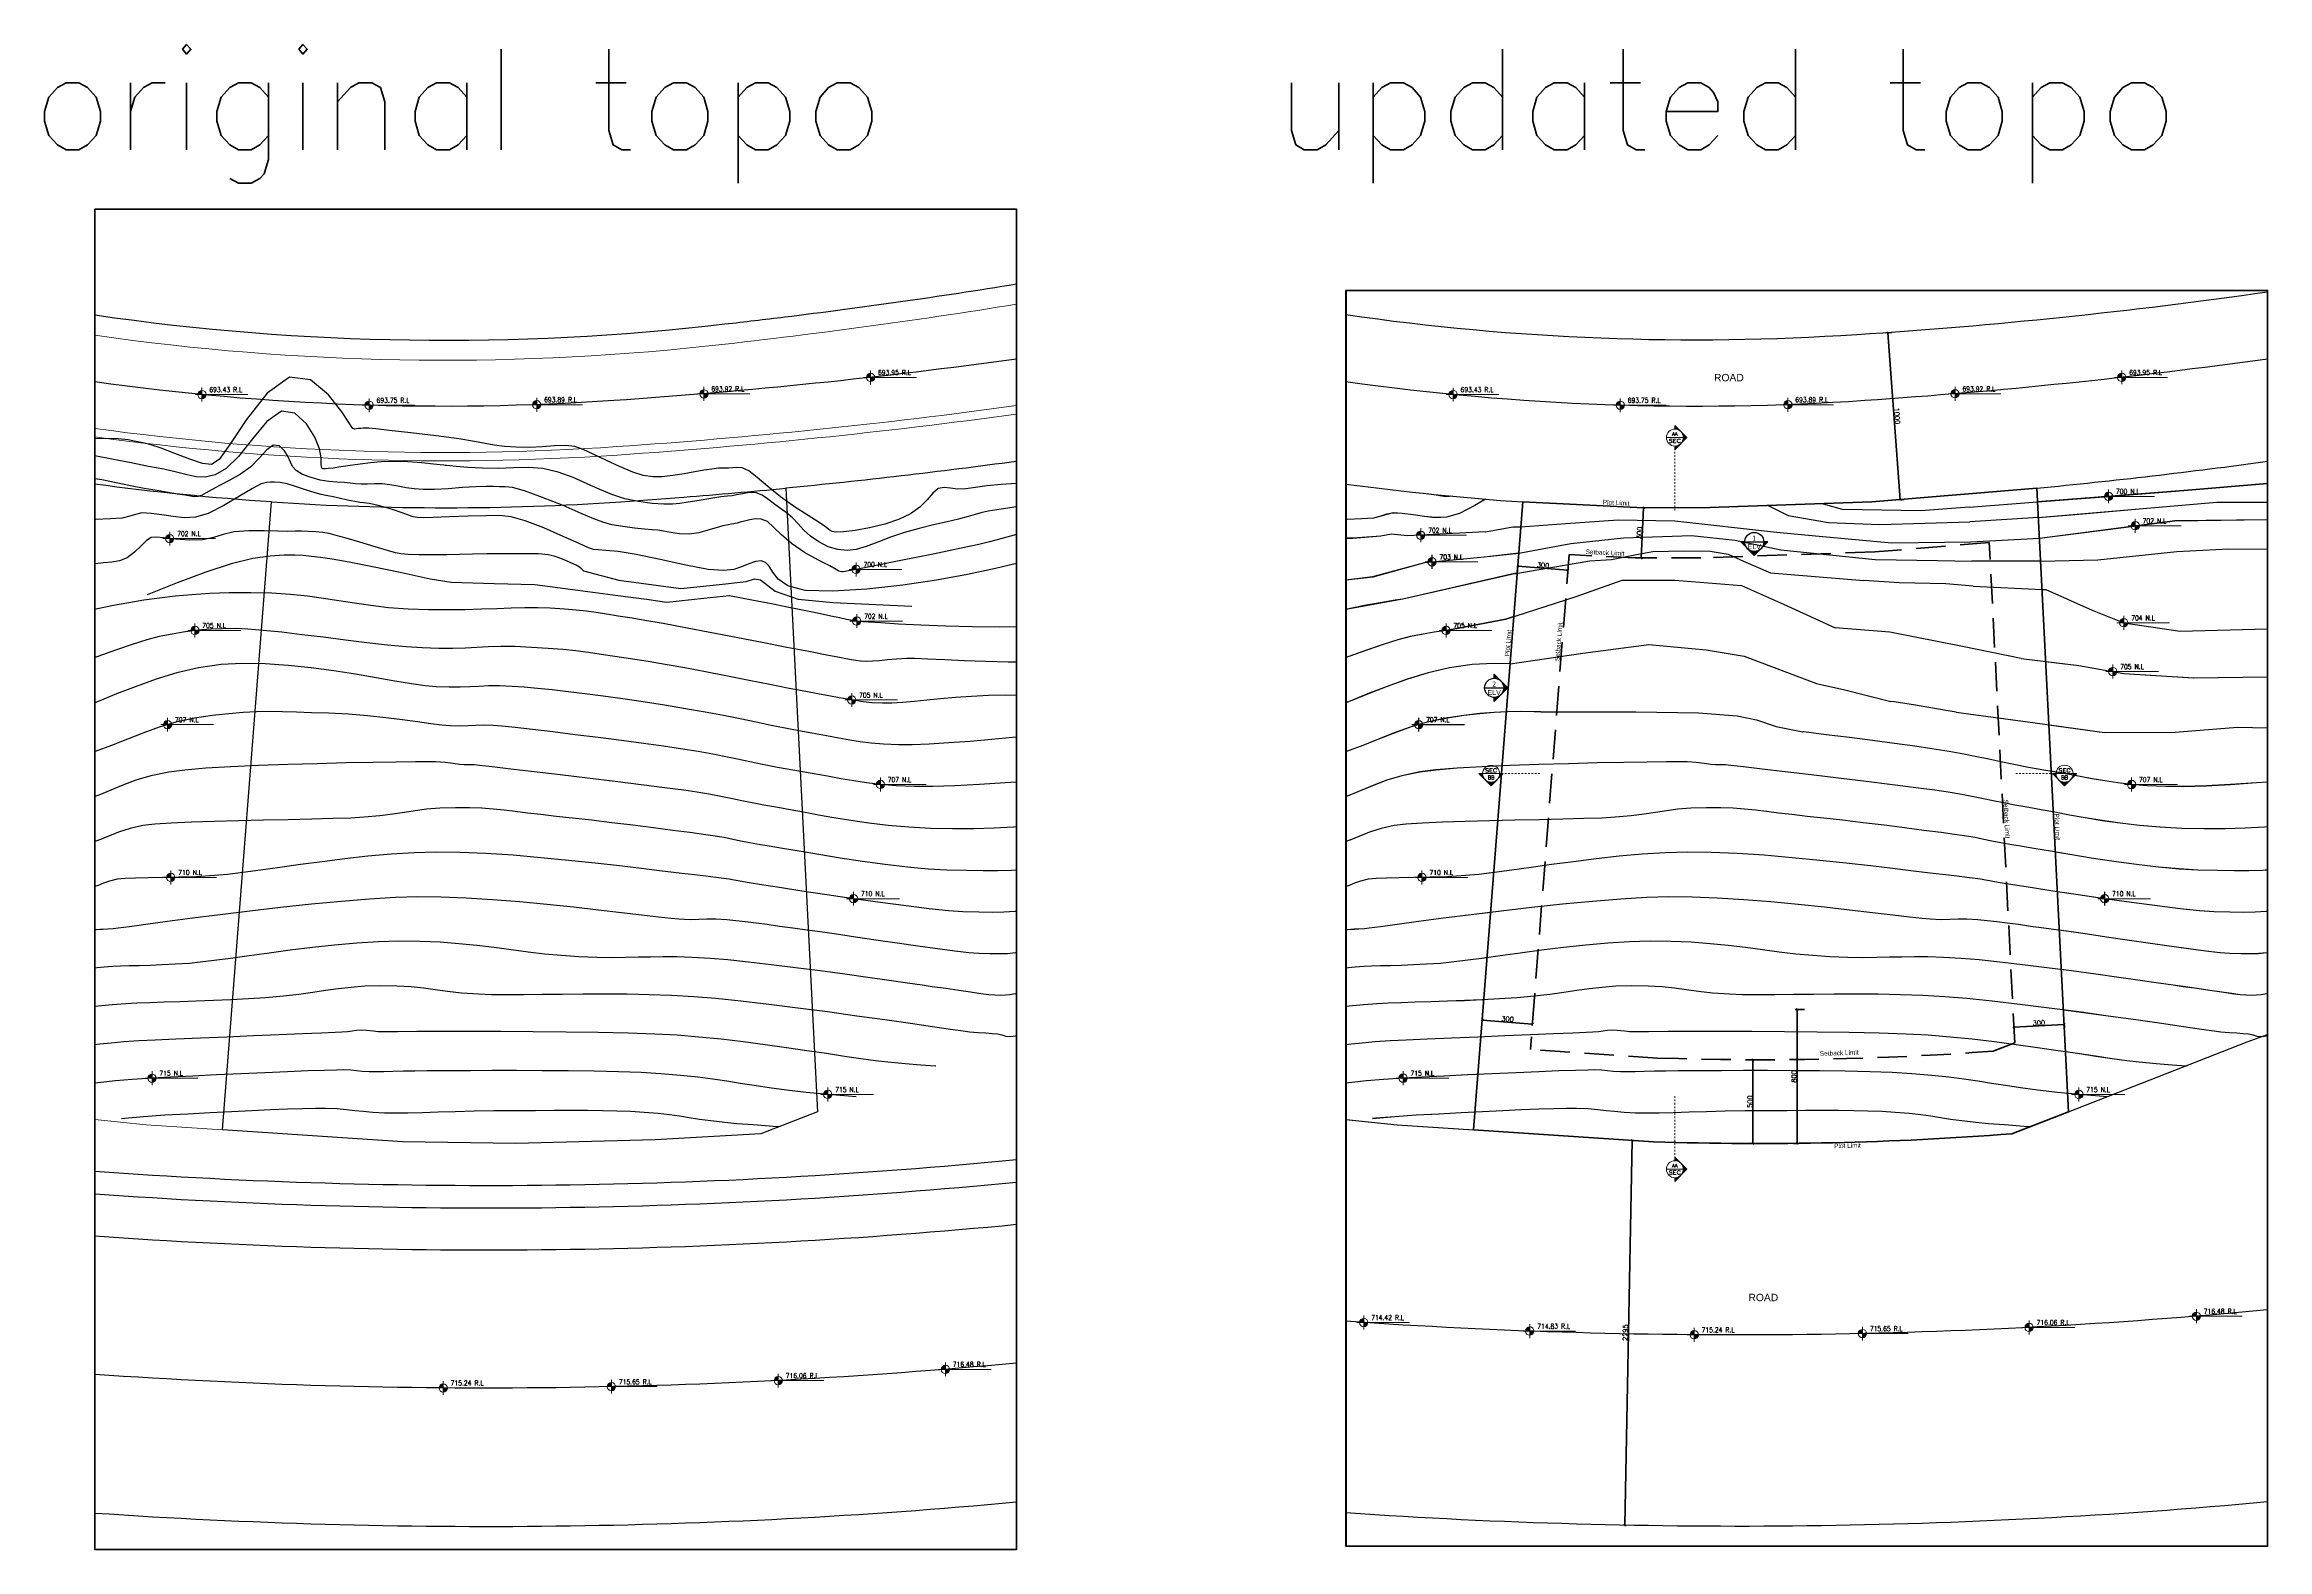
# Model space of a CAD drawing. Header units: metres. Extents: x -322116 to -321123, y -26723 to -26468.
# Drawn here: x -322116.1 to -321983.4, y -26589.1 to -26499.3 of the extents above; entities that cross this region are included whole.
import ezdxf
from ezdxf.enums import TextEntityAlignment as Align

# ---------------------------------------------------------------- set-up
doc = ezdxf.new("R2010")
doc.units = ezdxf.units.M
doc.header["$LTSCALE"] = 7
doc.header["$MEASUREMENT"] = 0
doc.header["$PDMODE"] = 34
doc.header["$PDSIZE"] = 0.5
for name, pattern in [('$0$CENTER', [2, 1.25, -0.25, 0.25, -0.25]), ('DASHED', [0.75, 0.5, -0.25]), ('Xref-Model Space$0$DASHED2', [9.525, 6.35, -3.175])]:
    doc.linetypes.add(name, pattern=pattern)
for name, color, linetype, lineweight in [('$0$A-ANNO-IDEN', 2, 'Continuous', 9), ('1363TRXX-AS003$0$A-FLOR-IDEN', 4, 'Continuous', 18), ('A-ANNO-TXT3', 6, 'Continuous', 30), ('A-AREA-PLots', 8, 'Xref-Model Space$0$DASHED2', 13), ('A-GRID-DIMS', 142, 'Continuous', 9), ('A-ROAD', 253, 'Continuous', 9), ('A-WALL-BLWO', 7, 'Continuous', 40), ('lbl_Circonscription', 6, 'Continuous', 0)]:
    doc.layers.add(name, color=color, linetype=linetype, lineweight=lineweight)
for name, color, linetype in [('00-LIMIT', 3, 'Continuous'), ('AXIS', 1, 'Continuous'), ('CONT-MJR', 4, 'Continuous'), ('CONT-MNR', 8, 'Continuous'), ('METN DITCH', 4, 'Continuous'), ('METN EOP', 3, 'Continuous'), ('POINT_CON', 8, 'Continuous'), ('POINT_ICON', 4, 'Continuous'), ('S-ANNO-TAGS-SECT', 4, 'Continuous')]:
    doc.layers.add(name, color=color, linetype=linetype)
doc.styles.add('$0$EG_SIMPLEX', font='SIMPLEX.shx')
doc.styles.add('1363TRXX-AS003$0$EG_SIMPLEX', font='SIMPLEX.shx')
doc.styles.add('Annotative', font='arial.ttf')
doc.styles.add('EG_SIMPLEX', font='SIMPLEX.shx')
doc.styles.get("Standard").update_dxf_attribs({"font": 'romans.shx', "height": 0.5})
doc.styles.add('TAHOMA', font='tahoma.ttf')
doc.styles.add('Xref-Model Space$0$ROMANS', font='ROMANS', dxfattribs={"height": 6})
doc.dimstyles.new('ERGA-M-0200', dxfattribs={"dimscale": 1.15, "dimtxt": 0.2, "dimasz": 0.2, "dimexe": 0.1, "dimexo": 0.1, "dimgap": 0.06, "dimtad": 1, "dimdec": 1, "dimlfac": 100, "dimrnd": 5, "dimdsep": 46, "dimtxsty": 'EG_SIMPLEX', "dimblk1": 'OBLIQUE', "dimblk2": 'OBLIQUE', "dimsah": 1, "dimcen": 0.3, "dimclrd": 256, "dimclre": 256, "dimclrt": 2, "dimadec": 0, "dimazin": 0, "dimtfac": 1, "dimtdec": 1, "dimtix": 1, "dimtmove": 2, "dimatfit": 3, "dimldrblk": 'OBLIQUE', "dimfxl": 1, "dimtolj": 1, "dimtzin": 0, "dimarcsym": 0})

# ---------------------------------------------------------------- blocks, each defined once
blk = doc.blocks.new('1363TRXX-AS003$0$TAG-LEV-PL1')
h = blk.add_hatch(color=256)
h.paths.add_polyline_path([(0, 169, 0.414214), (-169, 0), (0, 0)])
h.paths.add_polyline_path([(169, 0), (0, 0), (0, -169, 0.414214)])
for p, q in [((0, -281), (0, 281)), ((-281, 0), (1859, 0))]:
    blk.add_line(p, q)
blk.add_circle((0, 0), 169)
at = {"style": '1363TRXX-AS003$0$EG_SIMPLEX', "width": 0.85}
for tag, p in [('F.F.L.', (450, 150)), ('C.L.', (450, -450))]:
    blk.add_attdef(tag, p, '', height=300, dxfattribs=at)
blk = doc.blocks.new('ORIGINAL TOPO 11')
at = {"layer": '00-LIMIT'}
for points in [[(-322071.9, -26515.52), (-322071.9, -26515.52, 0.009836), (-322058.06, -26513.55, 0.009836)], [(-322113.06, -26515.4, 0.0651), (-322075.46, -26515.94, 0.002521), (-322071.9, -26515.52)], [(-322058.06, -26524.14, -0.009902), (-322071.83, -26525.74)], [(-322102.51, -26526.56), (-322102.51, -26526.56, -0.017116), (-322113.06, -26525.5, -0.014308)]]:
    blk.add_lwpolyline(points, format="xyb", dxfattribs=at)
at = {"layer": '00-LIMIT', "color": 1}
blk.add_lwpolyline([(-322102.51, -26526.56, 0.033627), (-322081.68, -26526.55), (-322077.91, -26526.27, 0.004359), (-322071.83, -26525.74), (-322069.94, -26562.95), (-322073.32, -26564.27), (-322079.63, -26564.62), (-322087.94, -26564.85), (-322094.71, -26564.75), (-322105.44, -26564.03)], format="xyb", close=True, dxfattribs=at)
at = {"layer": 'A-AREA-PLots'}
for p in [(-322113.06, -26563.42), (-322105.44, -26564.03)]:
    blk.add_line(p, (-322110, -26563.73), dxfattribs=at)
at = {"layer": 'A-ROAD'}
for points in [[(-322058.06, -26514.76, -0.013126), (-322076.61, -26517.27, -0.062582), (-322113.06, -26516.61)], [(-322058.06, -26520.81, -0.017289), (-322081.91, -26523.26, -0.051513), (-322113.06, -26522.17)]]:
    blk.add_lwpolyline(points, format="xyb", dxfattribs=at)
for centre, radius, start, end in [((-322105.43, -26177.36), 347.2, 273.8899, 277.8405), ((-322092.2, -26371.91), 152.2, 262.1205, 273.8899)]:
    blk.add_arc(centre, radius, start, end, dxfattribs=at)
at = {"layer": 'A-WALL-BLWO'}
blk.add_lwpolyline([(-322113.06, -26509.08), (-322058.06, -26509.08), (-322058.06, -26589.08), (-322113.06, -26589.08)], close=True, dxfattribs=at)
at = {"layer": 'AXIS'}
blk.add_lwpolyline([(-322058.06, -26518.03, -0.017565), (-322082.09, -26520.51, -0.052156), (-322113.06, -26519.39)], format="xyb", dxfattribs=at)
at = {"layer": 'CONT-MJR', "flags": 128}
for points, elevation in [([(-322058.06, -26538.12), (-322058.7, -26538.1), (-322059.72, -26538.12), (-322060.75, -26538.17), (-322061.7, -26538.24), (-322062.59, -26538.32), (-322063.41, -26538.4), (-322064.17, -26538.47), (-322064.86, -26538.53), (-322065.49, -26538.57), (-322066.06, -26538.57), (-322066.69, -26538.54), (-322067.21, -26538.49), (-322067.66, -26538.42), (-322068.12, -26538.34), (-322068.63, -26538.25), (-322069.26, -26538.14), (-322069.82, -26538.04), (-322070.62, -26537.88), (-322071.62, -26537.69), (-322072.77, -26537.46), (-322074.02, -26537.21), (-322075.31, -26536.95), (-322076.61, -26536.7), (-322077.86, -26536.47), (-322079.02, -26536.26), (-322080.03, -26536.09), (-322081.1, -26535.93), (-322082.02, -26535.78), (-322082.84, -26535.66), (-322083.6, -26535.55), (-322084.35, -26535.45), (-322085.14, -26535.37), (-322086.01, -26535.3), (-322087.01, -26535.24), (-322088, -26535.19), (-322088.84, -26535.19), (-322089.58, -26535.21), (-322090.27, -26535.24), (-322090.95, -26535.28), (-322091.69, -26535.3), (-322092.53, -26535.31), (-322093.52, -26535.27), (-322094.48, -26535.21), (-322095.59, -26535.1), (-322096.82, -26534.96), (-322098.11, -26534.81), (-322099.42, -26534.64), (-322100.7, -26534.49), (-322101.91, -26534.34), (-322103.01, -26534.23), (-322103.94, -26534.15), (-322104.66, -26534.12), (-322105.45, -26534.13), (-322106.11, -26534.15), (-322106.68, -26534.19), (-322107.23, -26534.25), (-322107.8, -26534.33), (-322108.45, -26534.45), (-322109.22, -26534.6), (-322109.96, -26534.78), (-322110.84, -26535.06), (-322111.83, -26535.4), (-322112.89, -26535.78), (-322113.06, -26535.84)], 705), ([(-322058.06, -26551), (-322058.14, -26551.01), (-322058.81, -26551.05), (-322059.51, -26551.06), (-322060.31, -26551.05), (-322061.26, -26551.02), (-322062.11, -26550.96), (-322063.27, -26550.84), (-322064.65, -26550.67), (-322066.19, -26550.46), (-322067.78, -26550.24), (-322069.37, -26550.01), (-322070.87, -26549.78), (-322072.2, -26549.58), (-322073.27, -26549.41), (-322074.02, -26549.29), (-322074.35, -26549.24), (-322074.66, -26549.18), (-322074.9, -26549.13), (-322075.2, -26549.08), (-322075.52, -26549.03), (-322076, -26548.97), (-322076.59, -26548.89), (-322077.28, -26548.81), (-322078.02, -26548.73), (-322078.53, -26548.67), (-322079.36, -26548.57), (-322080.44, -26548.43), (-322081.75, -26548.28), (-322083.21, -26548.11), (-322084.79, -26547.95), (-322086.44, -26547.79), (-322088.1, -26547.65), (-322089.72, -26547.55), (-322091.26, -26547.48), (-322092.67, -26547.46), (-322094.01, -26547.5), (-322095.38, -26547.59), (-322096.76, -26547.71), (-322098.14, -26547.86), (-322099.49, -26548.03), (-322100.79, -26548.2), (-322102.02, -26548.37), (-322103.17, -26548.54), (-322104.22, -26548.68), (-322105.14, -26548.79), (-322105.92, -26548.86), (-322107.01, -26548.93), (-322108.04, -26548.96), (-322109.01, -26548.98), (-322109.88, -26548.99), (-322110.64, -26549.01), (-322111.26, -26549.03), (-322111.73, -26549.08), (-322112.19, -26549.19), (-322112.55, -26549.32), (-322112.87, -26549.45), (-322113.06, -26549.52)], 710), ([(-322067.62, -26562.06), (-322068.08, -26562.03), (-322069.32, -26561.92), (-322070.6, -26561.8), (-322071.79, -26561.66), (-322072.81, -26561.53), (-322073.71, -26561.39), (-322074.54, -26561.26), (-322075.35, -26561.13), (-322076.18, -26561.01), (-322077.08, -26560.89), (-322078.1, -26560.79), (-322079.29, -26560.69), (-322080.46, -26560.62), (-322081.8, -26560.58), (-322083.27, -26560.54), (-322084.81, -26560.52), (-322086.37, -26560.51), (-322087.9, -26560.5), (-322089.34, -26560.5), (-322090.65, -26560.51), (-322091.77, -26560.51), (-322092.65, -26560.52), (-322093.23, -26560.52), (-322093.97, -26560.53), (-322094.65, -26560.54), (-322095.27, -26560.56), (-322095.81, -26560.57), (-322096.29, -26560.58), (-322096.68, -26560.58), (-322097.11, -26560.55), (-322097.45, -26560.52), (-322097.79, -26560.48), (-322098.23, -26560.46), (-322098.63, -26560.47), (-322099.36, -26560.49), (-322100.35, -26560.52), (-322101.56, -26560.57), (-322102.91, -26560.63), (-322104.35, -26560.69), (-322105.8, -26560.76), (-322107.21, -26560.82), (-322108.52, -26560.89), (-322109.65, -26560.95), (-322110.83, -26561.03), (-322111.83, -26561.11), (-322112.71, -26561.21), (-322113.06, -26561.25)], 715)]:
    blk.add_lwpolyline(points, dxfattribs=dict(at, elevation=elevation))
at = {"layer": 'CONT-MNR', "flags": 128}
for points, elevation in [([(-322058.06, -26536.13), (-322058.55, -26536.13), (-322059.88, -26536.09), (-322061.16, -26536.04), (-322062.34, -26535.99), (-322063.34, -26535.94), (-322064.12, -26535.91), (-322064.6, -26535.91), (-322065.21, -26535.94), (-322065.76, -26535.99), (-322066.24, -26536.04), (-322066.66, -26536.07), (-322067.02, -26536.08), (-322067.36, -26536.06), (-322067.63, -26536.03), (-322067.9, -26535.98), (-322068.24, -26535.92), (-322068.61, -26535.85), (-322069.37, -26535.7), (-322070.45, -26535.49), (-322071.77, -26535.24), (-322073.24, -26534.95), (-322074.79, -26534.65), (-322076.35, -26534.35), (-322077.82, -26534.07), (-322079.14, -26533.82), (-322080.23, -26533.63), (-322081, -26533.5), (-322081.83, -26533.37), (-322082.53, -26533.25), (-322083.14, -26533.16), (-322083.72, -26533.08), (-322084.33, -26533.01), (-322085.03, -26532.95), (-322085.88, -26532.9), (-322086.62, -26532.87), (-322087.39, -26532.87), (-322088.21, -26532.89), (-322089.07, -26532.93), (-322089.99, -26532.96), (-322090.97, -26532.99), (-322092.02, -26533), (-322093.15, -26532.99), (-322094.36, -26532.95), (-322095.54, -26532.87), (-322096.6, -26532.75), (-322097.57, -26532.61), (-322098.5, -26532.47), (-322099.42, -26532.32), (-322100.37, -26532.19), (-322101.38, -26532.08), (-322102.5, -26532), (-322103.76, -26531.98), (-322105.04, -26531.99), (-322106.2, -26532.03), (-322107.27, -26532.1), (-322108.26, -26532.19), (-322109.21, -26532.3), (-322110.13, -26532.43), (-322111.03, -26532.58), (-322111.95, -26532.75), (-322112.9, -26532.93), (-322113.06, -26532.97)], 704), ([(-322058.06, -26534.01), (-322059.05, -26534.03), (-322060.68, -26534.02), (-322062.28, -26533.98), (-322063.77, -26533.92), (-322065.09, -26533.85), (-322066.16, -26533.78), (-322066.89, -26533.73), (-322067.22, -26533.71), (-322067.49, -26533.69), (-322067.7, -26533.66), (-322067.96, -26533.61), (-322068.21, -26533.57), (-322068.62, -26533.48), (-322069.14, -26533.37), (-322069.75, -26533.24), (-322070.43, -26533.1), (-322071.13, -26532.96), (-322071.74, -26532.84), (-322072.67, -26532.65), (-322073.85, -26532.42), (-322075.19, -26532.17), (-322075.21, -26532.16)], 703), ([(-322058.06, -26540.6), (-322058.29, -26540.62), (-322059.54, -26540.74), (-322060.83, -26540.85), (-322062.09, -26540.94), (-322063.26, -26541.02), (-322064.28, -26541.06), (-322065.1, -26541.06), (-322065.99, -26541.02), (-322066.73, -26540.95), (-322067.38, -26540.87), (-322068, -26540.77), (-322068.65, -26540.65), (-322069.39, -26540.51), (-322070.28, -26540.36), (-322071.05, -26540.22), (-322071.86, -26540.07), (-322072.7, -26539.9), (-322073.59, -26539.71), (-322074.54, -26539.51), (-322075.55, -26539.31), (-322076.64, -26539.1), (-322077.81, -26538.9), (-322079.07, -26538.69), (-322080.34, -26538.49), (-322081.56, -26538.32), (-322082.72, -26538.15), (-322083.81, -26538.01), (-322084.82, -26537.89), (-322085.77, -26537.78), (-322086.64, -26537.69), (-322087.44, -26537.62), (-322088.15, -26537.57), (-322088.92, -26537.54), (-322089.57, -26537.54), (-322090.14, -26537.57), (-322090.69, -26537.59), (-322091.26, -26537.62), (-322091.91, -26537.62), (-322092.69, -26537.6), (-322093.34, -26537.54), (-322094.17, -26537.41), (-322095.16, -26537.25), (-322096.27, -26537.05), (-322097.5, -26536.84), (-322098.8, -26536.64), (-322100.15, -26536.46), (-322101.52, -26536.32), (-322102.9, -26536.23), (-322104.24, -26536.2), (-322105.53, -26536.27), (-322106.88, -26536.46), (-322108.16, -26536.76), (-322109.4, -26537.13), (-322110.6, -26537.57), (-322111.77, -26538.02), (-322112.91, -26538.48), (-322113.06, -26538.54)], 706), ([(-322058.06, -26543.28), (-322058.73, -26543.33), (-322060.27, -26543.43), (-322061.73, -26543.51), (-322063.05, -26543.55), (-322064.14, -26543.55), (-322065.24, -26543.5), (-322066.18, -26543.42), (-322067, -26543.33), (-322067.77, -26543.21), (-322068.54, -26543.08), (-322069.34, -26542.92), (-322070.25, -26542.76), (-322071.29, -26542.58), (-322072.33, -26542.4), (-322073.21, -26542.23), (-322073.98, -26542.08), (-322074.7, -26541.92), (-322075.41, -26541.77), (-322076.18, -26541.62), (-322077.06, -26541.46), (-322078.1, -26541.29), (-322079.12, -26541.13), (-322080.32, -26540.97), (-322081.64, -26540.79), (-322083.02, -26540.62), (-322084.4, -26540.45), (-322085.73, -26540.29), (-322086.94, -26540.15), (-322087.97, -26540.03), (-322088.77, -26539.95), (-322089.28, -26539.91), (-322089.88, -26539.89), (-322090.35, -26539.9), (-322090.78, -26539.93), (-322091.26, -26539.94), (-322091.85, -26539.93), (-322092.36, -26539.88), (-322093.01, -26539.8), (-322093.8, -26539.69), (-322094.7, -26539.57), (-322095.7, -26539.44), (-322096.78, -26539.33), (-322097.92, -26539.23), (-322099.12, -26539.17), (-322100.13, -26539.14), (-322101.03, -26539.1), (-322101.86, -26539.08), (-322102.64, -26539.07), (-322103.41, -26539.08), (-322104.21, -26539.12), (-322105.07, -26539.2), (-322106.03, -26539.31), (-322107.11, -26539.47), (-322108.22, -26539.7), (-322109.23, -26540), (-322110.19, -26540.35), (-322111.12, -26540.72), (-322112.06, -26541.09), (-322113.04, -26541.46), (-322113.06, -26541.46)], 707), ([(-322058.06, -26545.95), (-322058.24, -26545.97), (-322059.39, -26546.03), (-322060.6, -26546.06), (-322061.87, -26546.07), (-322063.18, -26546.04), (-322064.48, -26545.97), (-322065.71, -26545.87), (-322066.86, -26545.74), (-322067.94, -26545.58), (-322068.95, -26545.42), (-322069.88, -26545.25), (-322070.76, -26545.08), (-322071.57, -26544.93), (-322072.31, -26544.8), (-322073.14, -26544.65), (-322073.83, -26544.52), (-322074.44, -26544.4), (-322075.01, -26544.27), (-322075.61, -26544.15), (-322076.3, -26544.02), (-322077.13, -26543.88), (-322077.92, -26543.77), (-322079.06, -26543.62), (-322080.45, -26543.44), (-322082.01, -26543.25), (-322083.66, -26543.05), (-322085.3, -26542.85), (-322086.85, -26542.66), (-322088.23, -26542.5), (-322089.34, -26542.37), (-322090.1, -26542.28), (-322090.42, -26542.25), (-322090.63, -26542.25), (-322090.8, -26542.25), (-322091.02, -26542.25), (-322091.29, -26542.22), (-322091.68, -26542.17), (-322092.16, -26542.11), (-322092.71, -26542.08), (-322093.12, -26542.07), (-322093.93, -26542.08), (-322095.08, -26542.09), (-322096.48, -26542.11), (-322098.07, -26542.14), (-322099.79, -26542.18), (-322101.55, -26542.23), (-322103.29, -26542.29), (-322104.94, -26542.36), (-322106.43, -26542.45), (-322107.69, -26542.56), (-322108.65, -26542.68), (-322109.72, -26542.9), (-322110.62, -26543.16), (-322111.39, -26543.46), (-322112.11, -26543.76), (-322112.83, -26544.06), (-322113.06, -26544.14)], 708), ([(-322058.06, -26548.53), (-322058.35, -26548.55), (-322059.17, -26548.58), (-322060.05, -26548.58), (-322061.05, -26548.56), (-322062.22, -26548.53), (-322063.33, -26548.47), (-322064.57, -26548.35), (-322065.89, -26548.19), (-322067.24, -26548.01), (-322068.58, -26547.81), (-322069.86, -26547.61), (-322071.02, -26547.41), (-322072.02, -26547.24), (-322072.81, -26547.11), (-322073.33, -26547.02), (-322073.99, -26546.9), (-322074.51, -26546.8), (-322074.99, -26546.7), (-322075.51, -26546.59), (-322076.17, -26546.48), (-322076.74, -26546.4), (-322077.55, -26546.29), (-322078.57, -26546.16), (-322079.72, -26546.01), (-322080.95, -26545.86), (-322082.2, -26545.71), (-322083.42, -26545.56), (-322084.55, -26545.43), (-322085.53, -26545.33), (-322086.45, -26545.22), (-322087.25, -26545.13), (-322087.97, -26545.03), (-322088.63, -26544.95), (-322089.28, -26544.89), (-322089.96, -26544.84), (-322090.7, -26544.81), (-322091.54, -26544.81), (-322092.48, -26544.84), (-322093.26, -26544.9), (-322093.94, -26544.99), (-322094.59, -26545.09), (-322095.27, -26545.2), (-322096.05, -26545.3), (-322096.99, -26545.38), (-322097.79, -26545.43), (-322098.86, -26545.46), (-322100.12, -26545.49), (-322101.52, -26545.53), (-322102.99, -26545.56), (-322104.49, -26545.59), (-322105.95, -26545.63), (-322107.3, -26545.67), (-322108.5, -26545.73), (-322109.48, -26545.8), (-322110.19, -26545.88), (-322110.96, -26546.04), (-322111.6, -26546.24), (-322112.15, -26546.46), (-322112.67, -26546.68), (-322113.06, -26546.83)], 709), ([(-322058.06, -26553.46), (-322058.11, -26553.47), (-322058.6, -26553.52), (-322059.09, -26553.53), (-322059.64, -26553.53), (-322060.31, -26553.51), (-322060.9, -26553.46), (-322061.74, -26553.37), (-322062.77, -26553.24), (-322063.94, -26553.08), (-322065.18, -26552.9), (-322066.45, -26552.71), (-322067.67, -26552.53), (-322068.8, -26552.36), (-322069.77, -26552.22), (-322070.54, -26552.12), (-322071.41, -26552), (-322072.21, -26551.89), (-322072.93, -26551.78), (-322073.6, -26551.69), (-322074.22, -26551.61), (-322074.8, -26551.55), (-322075.35, -26551.5), (-322076.01, -26551.47), (-322076.53, -26551.47), (-322077.02, -26551.48), (-322077.54, -26551.49), (-322078.2, -26551.47), (-322078.67, -26551.43), (-322079.43, -26551.34), (-322080.43, -26551.22), (-322081.64, -26551.08), (-322083.01, -26550.92), (-322084.5, -26550.75), (-322086.08, -26550.59), (-322087.7, -26550.43), (-322089.32, -26550.3), (-322090.9, -26550.2), (-322092.4, -26550.14), (-322093.79, -26550.12), (-322095.12, -26550.16), (-322096.66, -26550.26), (-322098.35, -26550.4), (-322100.14, -26550.57), (-322101.98, -26550.77), (-322103.81, -26550.98), (-322105.59, -26551.2), (-322107.24, -26551.41), (-322108.73, -26551.6), (-322110.01, -26551.77), (-322111, -26551.91), (-322111.67, -26552), (-322111.96, -26552.04), (-322112.29, -26552.06), (-322112.56, -26552.07), (-322112.77, -26552.07), (-322112.97, -26552.09), (-322113.06, -26552.09)], 711), ([(-322058.06, -26555.89), (-322058.11, -26555.91), (-322058.45, -26555.97), (-322058.72, -26556), (-322059, -26556.01), (-322059.35, -26556), (-322059.7, -26555.97), (-322060.19, -26555.91), (-322060.8, -26555.82), (-322061.5, -26555.71), (-322062.27, -26555.6), (-322063.09, -26555.49), (-322063.69, -26555.4), (-322064.57, -26555.28), (-322065.66, -26555.12), (-322066.93, -26554.94), (-322068.31, -26554.75), (-322069.77, -26554.55), (-322071.24, -26554.36), (-322072.69, -26554.18), (-322074.05, -26554.02), (-322075.28, -26553.89), (-322076.34, -26553.8), (-322077.41, -26553.74), (-322078.33, -26553.71), (-322079.14, -26553.7), (-322079.89, -26553.72), (-322080.62, -26553.73), (-322081.38, -26553.75), (-322082.19, -26553.76), (-322083.11, -26553.74), (-322084.18, -26553.7), (-322085.21, -26553.63), (-322086.22, -26553.54), (-322087.21, -26553.42), (-322088.21, -26553.29), (-322089.22, -26553.16), (-322090.26, -26553.04), (-322091.33, -26552.93), (-322092.46, -26552.84), (-322093.65, -26552.79), (-322094.91, -26552.78), (-322096.14, -26552.81), (-322097.43, -26552.9), (-322098.75, -26553.01), (-322100.08, -26553.15), (-322101.4, -26553.31), (-322102.66, -26553.48), (-322103.86, -26553.64), (-322104.96, -26553.8), (-322105.94, -26553.93), (-322106.77, -26554.03), (-322107.42, -26554.1), (-322108.26, -26554.15), (-322109.04, -26554.19), (-322109.76, -26554.22), (-322110.41, -26554.24), (-322111.01, -26554.25), (-322111.53, -26554.27), (-322111.99, -26554.29), (-322112.51, -26554.33), (-322112.92, -26554.37), (-322113.06, -26554.39)], 712), ([(-322058.06, -26558.43), (-322058.13, -26558.45), (-322058.39, -26558.48), (-322058.68, -26558.46), (-322058.91, -26558.39), (-322059.2, -26558.33), (-322059.51, -26558.3), (-322059.89, -26558.27), (-322060.34, -26558.24), (-322060.86, -26558.2), (-322061.24, -26558.14), (-322062, -26558.04), (-322063.07, -26557.88), (-322064.39, -26557.69), (-322065.92, -26557.47), (-322067.58, -26557.24), (-322069.33, -26557), (-322071.1, -26556.77), (-322072.84, -26556.55), (-322074.5, -26556.36), (-322076.01, -26556.2), (-322077.32, -26556.1), (-322078.64, -26556.02), (-322079.97, -26555.97), (-322081.3, -26555.94), (-322082.63, -26555.93), (-322083.92, -26555.94), (-322085.17, -26555.95), (-322086.36, -26555.96), (-322087.47, -26555.97), (-322088.48, -26555.97), (-322089.39, -26555.97), (-322090.17, -26555.94), (-322091.18, -26555.87), (-322092.02, -26555.78), (-322092.75, -26555.68), (-322093.45, -26555.58), (-322094.19, -26555.5), (-322095.03, -26555.45), (-322096.03, -26555.43), (-322096.95, -26555.46), (-322097.77, -26555.53), (-322098.54, -26555.61), (-322099.29, -26555.72), (-322100.06, -26555.83), (-322100.89, -26555.95), (-322101.81, -26556.06), (-322102.87, -26556.16), (-322103.9, -26556.22), (-322104.94, -26556.28), (-322105.99, -26556.32), (-322107.01, -26556.36), (-322107.99, -26556.39), (-322108.93, -26556.42), (-322109.78, -26556.45), (-322110.55, -26556.48), (-322111.21, -26556.51), (-322112.02, -26556.57), (-322112.67, -26556.63), (-322113.06, -26556.67)], 713), ([(-322062.87, -26560.23), (-322062.89, -26560.23), (-322063.76, -26560.17), (-322064.71, -26560.09), (-322065.73, -26560), (-322066.47, -26559.91), (-322067.34, -26559.79), (-322068.32, -26559.65), (-322069.4, -26559.48), (-322070.56, -26559.31), (-322071.79, -26559.13), (-322073.06, -26558.96), (-322074.36, -26558.79), (-322075.69, -26558.63), (-322077.01, -26558.5), (-322078.31, -26558.39), (-322079.64, -26558.32), (-322081.24, -26558.26), (-322083.03, -26558.22), (-322084.94, -26558.2), (-322086.9, -26558.18), (-322088.84, -26558.17), (-322090.69, -26558.17), (-322092.38, -26558.17), (-322093.84, -26558.17), (-322095, -26558.18), (-322095.8, -26558.18), (-322096.15, -26558.18), (-322096.43, -26558.15), (-322096.65, -26558.12), (-322096.87, -26558.1), (-322097.16, -26558.09), (-322097.45, -26558.11), (-322097.71, -26558.14), (-322097.99, -26558.18), (-322098.33, -26558.21), (-322098.72, -26558.23), (-322099.53, -26558.27), (-322100.68, -26558.31), (-322102.06, -26558.37), (-322103.59, -26558.43), (-322105.19, -26558.5), (-322106.76, -26558.56), (-322108.22, -26558.62), (-322109.47, -26558.68), (-322110.43, -26558.73), (-322111.33, -26558.79), (-322112.09, -26558.86), (-322112.76, -26558.93), (-322113.06, -26558.96)], 714), ([(-322072.25, -26563.86), (-322072.58, -26563.83), (-322073.76, -26563.74), (-322074.74, -26563.67), (-322075.47, -26563.6), (-322076.3, -26563.5), (-322076.98, -26563.41), (-322077.59, -26563.31), (-322078.16, -26563.22), (-322078.76, -26563.13), (-322079.45, -26563.06), (-322080.28, -26562.99), (-322081.09, -26562.94), (-322081.91, -26562.91), (-322082.76, -26562.89), (-322083.66, -26562.88), (-322084.61, -26562.88), (-322085.64, -26562.88), (-322086.76, -26562.89), (-322087.99, -26562.89), (-322089.24, -26562.9), (-322090.43, -26562.92), (-322091.55, -26562.95), (-322092.58, -26562.98), (-322093.53, -26563.01), (-322094.38, -26563.03), (-322095.14, -26563.04), (-322095.78, -26563.03), (-322096.47, -26562.99), (-322097.04, -26562.94), (-322097.54, -26562.89), (-322098.04, -26562.83), (-322098.6, -26562.78), (-322099.3, -26562.76), (-322099.9, -26562.76), (-322100.66, -26562.77), (-322101.56, -26562.8), (-322102.58, -26562.84), (-322103.7, -26562.89), (-322104.91, -26562.95), (-322106.18, -26563.02), (-322107.51, -26563.09), (-322108.88, -26563.16), (-322110.15, -26563.25), (-322111.27, -26563.35), (-322111.47, -26563.37)], 716)]:
    blk.add_lwpolyline(points, dxfattribs=dict(at, elevation=elevation))
at = {"layer": 'Defpoints', "ltscale": 0.3}
blk.add_lwpolyline([(-322058.06, -26577.95, -0.041117), (-322113.06, -26578.63)], format="xyb", dxfattribs=at)
at = {"layer": 'METN DITCH', "ltscale": 0.3}
for points in [[(-322113.06, -26566.5, 0.042664), (-322058.06, -26565.8, 0.041322)], [(-322113.06, -26567.85, 0.042486), (-322058.06, -26567.15, 0.041149)]]:
    blk.add_lwpolyline(points, format="xyb", dxfattribs=at)
at = {"layer": 'METN EOP', "ltscale": 0.3}
blk.add_lwpolyline([(-322113.06, -26570.36, 0.042159), (-322058.06, -26569.67, 0.040833)], format="xyb", dxfattribs=at)
blk.add_arc((-322089.66, -26244.45), 343.25, 266.0913, 275.2825, dxfattribs=at)
at = {"layer": 'POINT_CON', "color": 8, "linetype": 'Continuous'}
for points in [[(-322058.06, -26525.45), (-322058.97, -26525.52), (-322059.82, -26525.59), (-322060.51, -26525.69), (-322061.08, -26525.77), (-322061.57, -26525.79), (-322062, -26525.73), (-322062.38, -26525.69), (-322062.73, -26525.76), (-322063.05, -26526.04), (-322063.39, -26526.44), (-322063.82, -26526.88), (-322064.39, -26527.27), (-322065.1, -26527.6), (-322065.92, -26527.88), (-322066.82, -26528.1), (-322067.69, -26528.26), (-322068.39, -26528.35), (-322068.83, -26528.36), (-322069.06, -26528.33), (-322069.18, -26528.27), (-322069.27, -26528.18), (-322069.45, -26528.04), (-322069.84, -26527.78), (-322070.48, -26527.37), (-322071.3, -26526.85), (-322072.14, -26526.25), (-322072.9, -26525.64), (-322073.53, -26525.1), (-322074.04, -26524.71), (-322074.43, -26524.53), (-322074.74, -26524.5), (-322075, -26524.52), (-322075.25, -26524.54), (-322075.53, -26524.54), (-322075.85, -26524.55), (-322076.24, -26524.6), (-322076.71, -26524.67), (-322077.26, -26524.77), (-322077.9, -26524.88), (-322078.57, -26524.98), (-322079.2, -26525.06), (-322079.77, -26525.07), (-322080.33, -26524.99), (-322080.96, -26524.79), (-322081.74, -26524.45), (-322082.57, -26524.06), (-322083.32, -26523.7), (-322083.91, -26523.43), (-322084.42, -26523.26), (-322084.96, -26523.2), (-322085.62, -26523.21), (-322086.37, -26523.27), (-322087.14, -26523.31), (-322087.91, -26523.3), (-322088.61, -26523.25), (-322089.23, -26523.17), (-322089.77, -26523.07), (-322090.41, -26522.95), (-322091.34, -26522.8), (-322092.7, -26522.62), (-322094.2, -26522.44), (-322095.5, -26522.29), (-322096.3, -26522.2), (-322096.71, -26522.16), (-322096.91, -26522.15), (-322097.05, -26522.15), (-322097.18, -26522.17), (-322097.31, -26522.18), (-322097.44, -26522.2), (-322097.56, -26522.21), (-322097.66, -26522.18), (-322097.73, -26522.09), (-322097.91, -26521.81), (-322098.33, -26521.18), (-322099.11, -26520.17), (-322100.19, -26519.28), (-322101.45, -26519.11), (-322102.77, -26520.06), (-322104.01, -26521.64), (-322105, -26523.14), (-322105.64, -26524.03), (-322106.1, -26524.33), (-322106.63, -26524.27), (-322107.4, -26524), (-322108.29, -26523.66), (-322109.11, -26523.35), (-322109.73, -26523.15), (-322110.2, -26523.03), (-322110.62, -26522.95), (-322111.08, -26522.86), (-322111.67, -26522.79), (-322112.45, -26522.77), (-322113.06, -26522.8)], [(-322058.06, -26526.86), (-322058.98, -26527), (-322059.75, -26527.12), (-322060.19, -26527.21), (-322060.53, -26527.3), (-322060.95, -26527.42), (-322061.51, -26527.58), (-322062.2, -26527.75), (-322063, -26527.93), (-322063.86, -26528.14), (-322064.74, -26528.38), (-322065.57, -26528.67), (-322066.33, -26528.96), (-322067.02, -26529.22), (-322067.62, -26529.39), (-322068.17, -26529.45), (-322068.72, -26529.4), (-322069.29, -26529.23), (-322069.85, -26528.95), (-322070.35, -26528.61), (-322070.75, -26528.24), (-322071.09, -26527.86), (-322071.43, -26527.5), (-322071.8, -26527.19), (-322072.2, -26526.91), (-322072.57, -26526.64), (-322072.91, -26526.37), (-322073.24, -26526.15), (-322073.59, -26526.01), (-322073.99, -26526), (-322074.4, -26526.07), (-322074.76, -26526.14), (-322075.03, -26526.19), (-322075.3, -26526.22), (-322075.7, -26526.26), (-322076.3, -26526.35), (-322077, -26526.47), (-322077.65, -26526.58), (-322078.14, -26526.66), (-322078.58, -26526.7), (-322079.1, -26526.7), (-322079.8, -26526.65), (-322080.62, -26526.54), (-322081.44, -26526.37), (-322082.2, -26526.12), (-322082.92, -26525.81), (-322083.68, -26525.47), (-322084.52, -26525.1), (-322085.42, -26524.78), (-322086.33, -26524.57), (-322087.2, -26524.5), (-322088.07, -26524.53), (-322088.97, -26524.56), (-322089.92, -26524.55), (-322090.8, -26524.51), (-322091.49, -26524.45), (-322091.88, -26524.41), (-322092.07, -26524.39), (-322092.15, -26524.38), (-322092.24, -26524.36), (-322092.45, -26524.34), (-322092.86, -26524.3), (-322093.55, -26524.23), (-322094.38, -26524.17), (-322095.23, -26524.14), (-322095.97, -26524.16), (-322096.62, -26524.22), (-322097.23, -26524.3), (-322097.83, -26524.39), (-322098.38, -26524.47), (-322098.83, -26524.54), (-322099.14, -26524.57), (-322099.32, -26524.58), (-322099.43, -26524.58), (-322099.49, -26524.56), (-322099.53, -26524.49), (-322099.55, -26524.29), (-322099.56, -26523.93), (-322099.66, -26523.4), (-322099.93, -26522.7), (-322100.43, -26521.89), (-322101.12, -26521.26), (-322101.93, -26521.14), (-322102.79, -26521.76), (-322103.66, -26522.8), (-322104.48, -26523.85), (-322105.23, -26524.57), (-322105.89, -26524.95), (-322106.48, -26525.09), (-322107.02, -26525.07), (-322107.56, -26524.94), (-322108.18, -26524.78), (-322108.94, -26524.61), (-322109.85, -26524.44), (-322110.9, -26524.23), (-322112.04, -26524), (-322113.06, -26523.8)], [(-322058.06, -26530.23), (-322059.3, -26530.53), (-322060.98, -26530.89), (-322062.83, -26531.23), (-322064.85, -26531.53), (-322066.99, -26531.77), (-322069.02, -26531.89), (-322070.66, -26531.84), (-322071.71, -26531.57), (-322072.29, -26531.17), (-322072.59, -26530.75), (-322072.82, -26530.4), (-322073.03, -26530.17), (-322073.29, -26530.07), (-322073.63, -26530.11), (-322074.04, -26530.25), (-322074.47, -26530.43), (-322074.92, -26530.59), (-322075.52, -26530.66), (-322076.45, -26530.59), (-322077.79, -26530.34), (-322079.33, -26530), (-322080.75, -26529.7), (-322081.83, -26529.52), (-322082.56, -26529.45), (-322083.02, -26529.42), (-322083.3, -26529.4), (-322083.6, -26529.3), (-322084.15, -26529.05), (-322085.11, -26528.62), (-322086.27, -26528.11), (-322087.37, -26527.69), (-322088.21, -26527.45), (-322088.92, -26527.37), (-322089.73, -26527.38), (-322090.79, -26527.41), (-322091.92, -26527.45), (-322092.87, -26527.49), (-322093.47, -26527.5), (-322093.82, -26527.49), (-322094.07, -26527.44), (-322094.35, -26527.34), (-322094.72, -26527.21), (-322095.17, -26527.06), (-322095.7, -26526.9), (-322096.24, -26526.76), (-322096.69, -26526.66), (-322097, -26526.62), (-322097.24, -26526.59), (-322097.55, -26526.54), (-322097.99, -26526.45), (-322098.49, -26526.33), (-322098.94, -26526.24), (-322099.27, -26526.18), (-322099.56, -26526.12), (-322099.92, -26526.02), (-322100.43, -26525.85), (-322101.03, -26525.65), (-322101.58, -26525.48), (-322102.01, -26525.4), (-322102.33, -26525.37), (-322102.58, -26525.37), (-322102.81, -26525.39), (-322103.13, -26525.48), (-322103.65, -26525.75), (-322104.43, -26526.22), (-322105.37, -26526.78), (-322106.29, -26527.24), (-322107.06, -26527.47), (-322107.73, -26527.5), (-322108.38, -26527.42), (-322109.06, -26527.32), (-322109.71, -26527.24), (-322110.25, -26527.22), (-322110.63, -26527.3), (-322110.97, -26527.41), (-322111.43, -26527.52), (-322112.12, -26527.57), (-322113.02, -26527.61), (-322113.06, -26527.62)], [(-322083.89, -26530.68), (-322083.99, -26530.58), (-322084.13, -26530.46), (-322084.34, -26530.33), (-322084.66, -26530.19), (-322085.02, -26530.04), (-322085.36, -26529.9), (-322085.65, -26529.79), (-322086, -26529.71), (-322086.59, -26529.66), (-322087.5, -26529.65), (-322088.59, -26529.65), (-322089.66, -26529.66), (-322090.53, -26529.68), (-322091.3, -26529.7), (-322092.06, -26529.71), (-322092.89, -26529.72), (-322093.71, -26529.71), (-322094.37, -26529.69), (-322094.79, -26529.66), (-322095.12, -26529.59), (-322095.59, -26529.45), (-322096.34, -26529.23), (-322097.24, -26528.97), (-322098.06, -26528.73), (-322098.65, -26528.56), (-322099.07, -26528.45), (-322099.45, -26528.38), (-322099.87, -26528.34), (-322100.31, -26528.32), (-322100.73, -26528.31), (-322101.11, -26528.31), (-322101.54, -26528.32), (-322102.14, -26528.31), (-322102.96, -26528.29), (-322103.88, -26528.29), (-322104.74, -26528.35), (-322105.41, -26528.51), (-322105.99, -26528.69), (-322106.63, -26528.82), (-322107.42, -26528.85), (-322108.24, -26528.79), (-322108.94, -26528.71), (-322109.4, -26528.66), (-322109.7, -26528.69), (-322109.97, -26528.86), (-322110.3, -26529.18), (-322110.7, -26529.56), (-322111.13, -26529.89), (-322111.59, -26530.07), (-322112.05, -26530.15), (-322112.54, -26530.19), (-322113.04, -26530.26), (-322113.06, -26530.27)]]:
    blk.add_lwpolyline(points, dxfattribs=at)
at = {"layer": 'POINT_CON', "color": 8, "linetype": 'Continuous', "flags": 128}
blk.add_lwpolyline([(-322093.04, -26531.16), (-322094.84, -26530.78), (-322096.5, -26530.43), (-322097.88, -26530.16), (-322098.89, -26529.98), (-322099.6, -26529.88), (-322100.14, -26529.81), (-322100.62, -26529.76), (-322101.13, -26529.73), (-322101.77, -26529.73), (-322102.59, -26529.79), (-322103.63, -26529.94), (-322104.92, -26530.25), (-322106.44, -26530.75), (-322108.15, -26531.39), (-322109.94, -26532.1)], dxfattribs=at)
for points, elevation in [([(-322083.89, -26530.68), (-322081.78, -26531.23), (-322078.09, -26531.73), (-322075.79, -26531.48), (-322074.19, -26531.3), (-322073.69, -26531.14), (-322073.34, -26531.2), (-322072.45, -26531.88), (-322071.08, -26532.36), (-322069.02, -26532.57), (-322064.31, -26532.78)], 702), ([(-322075.2, -26532.17), (-322076.71, -26532.33), (-322078.93, -26532.57), (-322080.13, -26532.39), (-322081.84, -26532.16), (-322084.24, -26531.85), (-322086.81, -26531.51), (-322089.22, -26531.44), (-322091.8, -26531.36), (-322093.04, -26531.16)], 703)]:
    blk.add_lwpolyline(points, dxfattribs=dict(at, elevation=elevation))
at = {"layer": 'POINT_ICON', "color": 4, "linetype": 'Continuous'}
for points in [[(-322058.06, -26528.51), (-322059, -26528.76), (-322059.66, -26528.94), (-322060.31, -26529.1), (-322061.36, -26529.32), (-322063.03, -26529.67), (-322064.96, -26530.06), (-322066.63, -26530.39), (-322067.63, -26530.59), (-322068.09, -26530.68), (-322068.28, -26530.71), (-322068.4, -26530.73), (-322068.5, -26530.73), (-322068.58, -26530.72), (-322068.65, -26530.69), (-322068.82, -26530.59), (-322069.2, -26530.38), (-322069.88, -26530.03), (-322070.7, -26529.57), (-322071.49, -26529.05), (-322072.09, -26528.52), (-322072.55, -26528.06), (-322072.92, -26527.73), (-322073.29, -26527.58), (-322073.64, -26527.57), (-322073.98, -26527.63), (-322074.28, -26527.71), (-322074.54, -26527.77), (-322074.73, -26527.82), (-322074.84, -26527.85), (-322074.93, -26527.87), (-322075.06, -26527.89), (-322075.27, -26527.92), (-322075.58, -26527.99), (-322075.98, -26528.1), (-322076.47, -26528.25), (-322077.02, -26528.4), (-322077.6, -26528.48), (-322078.17, -26528.47), (-322078.69, -26528.39), (-322079.12, -26528.3), (-322079.47, -26528.25), (-322079.81, -26528.22), (-322080.25, -26528.18), (-322080.86, -26528.12), (-322081.56, -26528.03), (-322082.21, -26527.92), (-322082.74, -26527.77), (-322083.28, -26527.56), (-322084.04, -26527.24), (-322085.12, -26526.78), (-322086.34, -26526.29), (-322087.41, -26525.9), (-322088.13, -26525.7), (-322088.58, -26525.65), (-322088.91, -26525.65), (-322089.27, -26525.64), (-322089.71, -26525.64), (-322090.32, -26525.66), (-322091.11, -26525.7), (-322091.98, -26525.77), (-322092.79, -26525.81), (-322093.46, -26525.81), (-322094, -26525.78), (-322094.49, -26525.71), (-322094.98, -26525.62), (-322095.46, -26525.53), (-322095.92, -26525.47), (-322096.37, -26525.47), (-322096.79, -26525.49), (-322097.17, -26525.5), (-322097.51, -26525.48), (-322097.83, -26525.44), (-322098.19, -26525.4), (-322098.61, -26525.37), (-322099.09, -26525.34), (-322099.61, -26525.26), (-322100.16, -26525.11), (-322100.67, -26524.92), (-322101.05, -26524.69), (-322101.27, -26524.45), (-322101.39, -26524.19), (-322101.52, -26523.87), (-322101.74, -26523.51), (-322102.05, -26523.22), (-322102.41, -26523.17), (-322102.8, -26523.45), (-322103.25, -26523.94), (-322103.76, -26524.47), (-322104.37, -26524.91), (-322105, -26525.26), (-322105.58, -26525.55), (-322106.05, -26525.81), (-322106.42, -26526.02), (-322106.69, -26526.17), (-322106.91, -26526.24), (-322107.11, -26526.25), (-322107.35, -26526.22), (-322107.68, -26526.16), (-322108.12, -26526.09), (-322108.68, -26526), (-322109.35, -26525.88), (-322110.11, -26525.75), (-322110.93, -26525.6), (-322111.79, -26525.42), (-322112.65, -26525.25), (-322113.06, -26525.18)], [(-322106.84, -26526.21), (-322106.91, -26526.24), (-322107.11, -26526.25), (-322107.35, -26526.22), (-322107.68, -26526.16), (-322108.12, -26526.09), (-322108.14, -26526.09)]]:
    blk.add_lwpolyline(points, dxfattribs=at)
at = {"layer": '1363TRXX-AS003$0$A-FLOR-IDEN'}
ref = blk.add_blockref('1363TRXX-AS003$0$TAG-LEV-PL1', (-322066.76, -26519.13, 693.95), dxfattribs=dict(at, xscale=0.0014700000362087, yscale=0.0014700000362087, zscale=0.0014700000362087))
ref.add_attrib('F.F.L.', '693.95 R.L', (-322066.32, -26518.98, 693.95), dxfattribs={"layer": '0', "height": 0.294, "rotation": 360, "style": '1363TRXX-AS003$0$EG_SIMPLEX', "width": 0.85})
ref = blk.add_blockref('1363TRXX-AS003$0$TAG-LEV-PL1', (-322106.67, -26520.15), dxfattribs=dict(at, xscale=0.0014700000362087, yscale=0.0014700000362087, zscale=0.0014700000362087))
ref.add_attrib('F.F.L.', '693.43 R.L', (-322106.23, -26520.01), dxfattribs={"layer": '0', "height": 0.294, "rotation": 360, "style": '1363TRXX-AS003$0$EG_SIMPLEX', "width": 0.85})
ref = blk.add_blockref('1363TRXX-AS003$0$TAG-LEV-PL1', (-322096.69, -26520.79), dxfattribs=dict(at, xscale=0.0014700000362087, yscale=0.0014700000362087, zscale=0.0014700000362087))
ref.add_attrib('F.F.L.', '693.75 R.L', (-322096.25, -26520.64), dxfattribs={"layer": '0', "height": 0.294, "rotation": 360, "style": '1363TRXX-AS003$0$EG_SIMPLEX', "width": 0.85})
ref = blk.add_blockref('1363TRXX-AS003$0$TAG-LEV-PL1', (-322086.69, -26520.76), dxfattribs=dict(at, xscale=0.0014700000362087, yscale=0.0014700000362087, zscale=0.0014700000362087))
ref.add_attrib('F.F.L.', '693.89 R.L', (-322086.25, -26520.61), dxfattribs={"layer": '0', "height": 0.294, "rotation": 360, "style": '1363TRXX-AS003$0$EG_SIMPLEX', "width": 0.85})
ref = blk.add_blockref('1363TRXX-AS003$0$TAG-LEV-PL1', (-322076.71, -26520.11), dxfattribs=dict(at, xscale=0.0014700000362087, yscale=0.0014700000362087, zscale=0.0014700000362087))
ref.add_attrib('F.F.L.', '693.92 R.L', (-322076.27, -26519.96), dxfattribs={"layer": '0', "height": 0.294, "rotation": 360, "style": '1363TRXX-AS003$0$EG_SIMPLEX', "width": 0.85})
ref = blk.add_blockref('1363TRXX-AS003$0$TAG-LEV-PL1', (-322108.59, -26528.75, 702), dxfattribs=dict(at, xscale=0.0014700000362087, yscale=0.0014700000362087, zscale=0.0014700000362087))
ref.add_attrib('F.F.L.', '702 N.L', (-322108.15, -26528.6, 702), dxfattribs={"layer": '0', "height": 0.294, "rotation": 360, "style": '1363TRXX-AS003$0$EG_SIMPLEX', "width": 0.85})
ref = blk.add_blockref('1363TRXX-AS003$0$TAG-LEV-PL1', (-322067.63, -26530.59, 700), dxfattribs=dict(at, xscale=0.0014700000362087, yscale=0.0014700000362087, zscale=0.0014700000362087))
ref.add_attrib('F.F.L.', '700 N.L', (-322067.19, -26530.44, 700), dxfattribs={"layer": '0', "height": 0.294, "rotation": 360, "style": '1363TRXX-AS003$0$EG_SIMPLEX', "width": 0.85})
ref = blk.add_blockref('1363TRXX-AS003$0$TAG-LEV-PL1', (-322067.59, -26533.67, 703), dxfattribs=dict(at, xscale=0.0014700000362087, yscale=0.0014700000362087, zscale=0.0014700000362087))
ref.add_attrib('F.F.L.', '702 N.L', (-322067.15, -26533.53, 703), dxfattribs={"layer": '0', "height": 0.294, "rotation": 360, "style": '1363TRXX-AS003$0$EG_SIMPLEX', "width": 0.85})
ref = blk.add_blockref('1363TRXX-AS003$0$TAG-LEV-PL1', (-322107.09, -26534.23, 705), dxfattribs=dict(at, xscale=0.0014700000362087, yscale=0.0014700000362087, zscale=0.0014700000362087))
ref.add_attrib('F.F.L.', '705 N.L', (-322106.65, -26534.08, 705), dxfattribs={"layer": '0', "height": 0.294, "rotation": 360, "style": '1363TRXX-AS003$0$EG_SIMPLEX', "width": 0.85})
ref = blk.add_blockref('1363TRXX-AS003$0$TAG-LEV-PL1', (-322067.89, -26538.38, 705), dxfattribs=dict(at, xscale=0.0014700000362087, yscale=0.0014700000362087, zscale=0.0014700000362087))
ref.add_attrib('F.F.L.', '705 N.L', (-322067.45, -26538.24, 705), dxfattribs={"layer": '0', "height": 0.294, "rotation": 360, "style": '1363TRXX-AS003$0$EG_SIMPLEX', "width": 0.85})
ref = blk.add_blockref('1363TRXX-AS003$0$TAG-LEV-PL1', (-322108.72, -26539.85, 707), dxfattribs=dict(at, xscale=0.0014700000362087, yscale=0.0014700000362087, zscale=0.0014700000362087))
ref.add_attrib('F.F.L.', '707 N.L', (-322108.28, -26539.71, 707), dxfattribs={"layer": '0', "height": 0.294, "rotation": 360, "style": '1363TRXX-AS003$0$EG_SIMPLEX', "width": 0.85})
ref = blk.add_blockref('1363TRXX-AS003$0$TAG-LEV-PL1', (-322066.18, -26543.42, 707), dxfattribs=dict(at, xscale=0.0014700000362087, yscale=0.0014700000362087, zscale=0.0014700000362087))
ref.add_attrib('F.F.L.', '707 N.L', (-322065.74, -26543.28, 707), dxfattribs={"layer": '0', "height": 0.294, "rotation": 360, "style": '1363TRXX-AS003$0$EG_SIMPLEX', "width": 0.85})
ref = blk.add_blockref('1363TRXX-AS003$0$TAG-LEV-PL1', (-322108.53, -26548.97, 710), dxfattribs=dict(at, xscale=0.0014700000362087, yscale=0.0014700000362087, zscale=0.0014700000362087))
ref.add_attrib('F.F.L.', '710 N.L', (-322108.08, -26548.82, 710), dxfattribs={"layer": '0', "height": 0.294, "rotation": 360, "style": '1363TRXX-AS003$0$EG_SIMPLEX', "width": 0.85})
ref = blk.add_blockref('1363TRXX-AS003$0$TAG-LEV-PL1', (-322067.78, -26550.24, 710), dxfattribs=dict(at, xscale=0.0014700000362087, yscale=0.0014700000362087, zscale=0.0014700000362087))
ref.add_attrib('F.F.L.', '710 N.L', (-322067.34, -26550.09, 710), dxfattribs={"layer": '0', "height": 0.294, "rotation": 360, "style": '1363TRXX-AS003$0$EG_SIMPLEX', "width": 0.85})
ref = blk.add_blockref('1363TRXX-AS003$0$TAG-LEV-PL1', (-322109.65, -26560.95, 715), dxfattribs=dict(at, xscale=0.0014700000362087, yscale=0.0014700000362087, zscale=0.0014700000362087))
ref.add_attrib('F.F.L.', '715 N.L', (-322109.21, -26560.8, 715), dxfattribs={"layer": '0', "height": 0.294, "rotation": 360, "style": '1363TRXX-AS003$0$EG_SIMPLEX', "width": 0.85})
ref = blk.add_blockref('1363TRXX-AS003$0$TAG-LEV-PL1', (-322069.32, -26561.92, 715), dxfattribs=dict(at, xscale=0.0014700000362087, yscale=0.0014700000362087, zscale=0.0014700000362087))
ref.add_attrib('F.F.L.', '715 N.L', (-322068.88, -26561.78, 715), dxfattribs={"layer": '0', "height": 0.294, "rotation": 360, "style": '1363TRXX-AS003$0$EG_SIMPLEX', "width": 0.85})
ref = blk.add_blockref('1363TRXX-AS003$0$TAG-LEV-PL1', (-322072.28, -26579), dxfattribs=dict(at, xscale=0.0014700000362087, yscale=0.0014700000362087, zscale=0.0014700000362087))
ref.add_attrib('F.F.L.', '716.06 R.L', (-322071.83, -26578.85), dxfattribs={"layer": '0', "height": 0.294, "rotation": 360, "style": '1363TRXX-AS003$0$EG_SIMPLEX', "width": 0.85})
ref = blk.add_blockref('1363TRXX-AS003$0$TAG-LEV-PL1', (-322062.3, -26578.33), dxfattribs=dict(at, xscale=0.0014700000362087, yscale=0.0014700000362087, zscale=0.0014700000362087))
ref.add_attrib('F.F.L.', '716.48 R.L', (-322061.86, -26578.18), dxfattribs={"layer": '0', "height": 0.294, "rotation": 360, "style": '1363TRXX-AS003$0$EG_SIMPLEX', "width": 0.85})
ref = blk.add_blockref('1363TRXX-AS003$0$TAG-LEV-PL1', (-322092.27, -26579.44), dxfattribs=dict(at, xscale=0.0014700000362087, yscale=0.0014700000362087, zscale=0.0014700000362087))
ref.add_attrib('F.F.L.', '715.24 R.L', (-322091.83, -26579.29), dxfattribs={"layer": '0', "height": 0.294, "rotation": 360, "style": '1363TRXX-AS003$0$EG_SIMPLEX', "width": 0.85})
ref = blk.add_blockref('1363TRXX-AS003$0$TAG-LEV-PL1', (-322082.23, -26579.36), dxfattribs=dict(at, xscale=0.0014700000362087, yscale=0.0014700000362087, zscale=0.0014700000362087))
ref.add_attrib('F.F.L.', '715.65 R.L', (-322081.79, -26579.22), dxfattribs={"layer": '0', "height": 0.294, "rotation": 360, "style": '1363TRXX-AS003$0$EG_SIMPLEX', "width": 0.85})
blk = doc.blocks.new('UPDATED TOPO')
at = {"layer": 'A-AREA-PLots'}
for p in [(-322048.06, -26563.42), (-322040.44, -26564.03)]:
    blk.add_line(p, (-322045, -26563.73), dxfattribs=at)
at = {"layer": 'A-WALL-BLWO'}
blk.add_lwpolyline([(-321993.06, -26513.94), (-322048.06, -26513.94), (-322048.06, -26588.88), (-321993.06, -26588.88)], close=True, dxfattribs=at)
at = {"layer": 'CONT-MJR', "flags": 128}
for points, elevation in [([(-322042.09, -26534.23), (-322038.53, -26533.55), (-322034.32, -26532.21), (-322031.57, -26531.22), (-322028.44, -26531.22), (-322024.45, -26531.55), (-322021.96, -26532.67), (-322020.09, -26533.52), (-322018.87, -26534.07)], 705), ([(-322042.09, -26534.23), (-322042.23, -26534.25), (-322042.8, -26534.33), (-322043.45, -26534.45), (-322044.22, -26534.6), (-322044.96, -26534.78), (-322045.84, -26535.06), (-322046.83, -26535.4), (-322047.89, -26535.78), (-322048.06, -26535.84)], 705), ([(-322007.76, -26535.9), (-322011.26, -26535.18), (-322015.61, -26534.34), (-322018.87, -26534.07)], 705), ([(-322007.76, -26535.9), (-322004.32, -26536.33), (-322001.64, -26536.8), (-321997.47, -26537.06), (-321993.06, -26536.99)], 705), ([(-321993.06, -26551), (-321993.14, -26551.01), (-321993.81, -26551.05), (-321994.51, -26551.06), (-321995.31, -26551.05), (-321996.26, -26551.02), (-321997.11, -26550.96), (-321998.27, -26550.84), (-321999.65, -26550.67), (-322001.19, -26550.46), (-322002.78, -26550.24), (-322004.37, -26550.01), (-322005.87, -26549.78), (-322007.2, -26549.58), (-322008.27, -26549.41), (-322009.02, -26549.29), (-322009.35, -26549.24), (-322009.66, -26549.18), (-322009.9, -26549.13), (-322010.2, -26549.08), (-322010.52, -26549.03), (-322011, -26548.97), (-322011.59, -26548.89), (-322012.28, -26548.81), (-322013.02, -26548.73), (-322013.53, -26548.67), (-322014.36, -26548.57), (-322015.44, -26548.43), (-322016.75, -26548.28), (-322018.21, -26548.11), (-322019.79, -26547.95), (-322021.44, -26547.79), (-322023.1, -26547.65), (-322024.72, -26547.55), (-322026.26, -26547.48), (-322027.67, -26547.46), (-322029.01, -26547.5), (-322030.38, -26547.59), (-322031.76, -26547.71), (-322033.14, -26547.86), (-322034.49, -26548.03), (-322035.79, -26548.2), (-322037.02, -26548.37), (-322038.17, -26548.54), (-322039.22, -26548.68), (-322040.14, -26548.79), (-322040.92, -26548.86), (-322042.01, -26548.93), (-322043.04, -26548.96), (-322044.01, -26548.98), (-322044.88, -26548.99), (-322045.64, -26549.01), (-322046.26, -26549.03), (-322046.73, -26549.08), (-322047.19, -26549.19), (-322047.55, -26549.32), (-322047.87, -26549.45), (-322048.06, -26549.52)], 710), ([(-322002.62, -26562.06), (-322003.08, -26562.03), (-322004.32, -26561.92), (-322005.6, -26561.8), (-322006.79, -26561.66), (-322007.81, -26561.53), (-322008.71, -26561.39), (-322009.54, -26561.26), (-322010.35, -26561.13), (-322011.18, -26561.01), (-322012.08, -26560.89), (-322013.1, -26560.79), (-322014.29, -26560.69), (-322015.46, -26560.62), (-322016.8, -26560.58), (-322018.27, -26560.54), (-322019.81, -26560.52), (-322021.37, -26560.51), (-322022.9, -26560.5), (-322024.34, -26560.5), (-322025.65, -26560.51), (-322026.77, -26560.51), (-322027.65, -26560.52), (-322028.23, -26560.52), (-322028.97, -26560.53), (-322029.65, -26560.54), (-322030.27, -26560.56), (-322030.81, -26560.57), (-322031.29, -26560.58), (-322031.68, -26560.58), (-322032.11, -26560.55), (-322032.45, -26560.52), (-322032.79, -26560.48), (-322033.23, -26560.46), (-322033.63, -26560.47), (-322034.36, -26560.49), (-322035.35, -26560.52), (-322036.56, -26560.57), (-322037.91, -26560.63), (-322039.35, -26560.69), (-322040.8, -26560.76), (-322042.21, -26560.82), (-322043.52, -26560.89), (-322044.65, -26560.95), (-322045.83, -26561.03), (-322046.83, -26561.11), (-322047.71, -26561.21), (-322048.06, -26561.25)], 715)]:
    blk.add_lwpolyline(points, dxfattribs=dict(at, elevation=elevation))
at = {"layer": 'CONT-MNR', "flags": 128}
for points, elevation in [([(-322037.92, -26530.84), (-322038, -26530.84), (-322044.67, -26532.36)], 704), ([(-322044.67, -26532.36), (-322045.13, -26532.43), (-322046.03, -26532.58), (-322046.95, -26532.75), (-322047.9, -26532.93), (-322048.06, -26532.97)], 704), ([(-322010.64, -26531.58), (-322012.26, -26531.44), (-322015.05, -26531.38), (-322017.16, -26531.25)], 704), ([(-322006.52, -26531.78), (-322006.29, -26531.79), (-322003.53, -26533.01), (-322001.64, -26533.77), (-321998.28, -26534.27), (-321993.06, -26534.14)], 704), ([(-322038.26, -26536.22), (-322033.92, -26535.58), (-322029.99, -26535.06), (-322026.56, -26535.39), (-322024.3, -26535.76), (-322019.99, -26537.4)], 706), ([(-322038.26, -26536.22), (-322039.24, -26536.2), (-322040.53, -26536.27), (-322041.88, -26536.46), (-322043.16, -26536.76), (-322044.4, -26537.13), (-322045.6, -26537.57), (-322046.77, -26538.02), (-322047.91, -26538.48), (-322048.06, -26538.54)], 706), ([(-322019.99, -26537.4), (-322018.29, -26537.77), (-322015.55, -26538.46)], 706), ([(-322011.64, -26539.1), (-322012.81, -26538.9), (-322014.07, -26538.69), (-322015.34, -26538.49), (-322015.55, -26538.46)], 706), ([(-322036.44, -26539.09), (-322036.86, -26539.08), (-322037.64, -26539.07), (-322038.41, -26539.08), (-322039.21, -26539.12), (-322040.07, -26539.2), (-322041.03, -26539.31), (-322042.11, -26539.47), (-322043.22, -26539.7), (-322044.23, -26540), (-322045.19, -26540.35), (-322046.12, -26540.72), (-322047.06, -26541.09), (-322048.04, -26541.46), (-322048.06, -26541.46)], 707), ([(-322036.44, -26539.09), (-322030.76, -26539.09), (-322027.03, -26539.15), (-322024.71, -26539.32), (-322023.56, -26539.57), (-322022.38, -26539.97), (-322020.79, -26540.28)], 707), ([(-321993.06, -26543.28), (-321993.73, -26543.33), (-321995.27, -26543.43), (-321996.73, -26543.51), (-321998.05, -26543.55), (-321999.14, -26543.55), (-322000.24, -26543.5), (-322001.18, -26543.42), (-322002, -26543.33), (-322002.77, -26543.21), (-322003.54, -26543.08), (-322004.34, -26542.92), (-322005.25, -26542.76), (-322006.29, -26542.58), (-322007.33, -26542.4), (-322008.21, -26542.23), (-322008.98, -26542.08), (-322009.7, -26541.92), (-322010.41, -26541.77), (-322011.18, -26541.62), (-322012.06, -26541.46), (-322013.1, -26541.29), (-322014.12, -26541.13), (-322015.32, -26540.97), (-322016.64, -26540.79), (-322018.02, -26540.62), (-322019.4, -26540.45), (-322020.73, -26540.29), (-322020.79, -26540.28)], 707), ([(-322011.64, -26539.1), (-322006.93, -26539.75), (-322002.8, -26540.31), (-321998.58, -26540.3), (-321994.86, -26540), (-321993.06, -26540.04)], 706), ([(-321993.06, -26545.95), (-321993.24, -26545.97), (-321994.39, -26546.03), (-321995.6, -26546.06), (-321996.87, -26546.07), (-321998.18, -26546.04), (-321999.48, -26545.97), (-322000.71, -26545.87), (-322001.86, -26545.74), (-322002.94, -26545.58), (-322003.95, -26545.42), (-322004.88, -26545.25), (-322005.76, -26545.08), (-322006.57, -26544.93), (-322007.31, -26544.8), (-322008.14, -26544.65), (-322008.83, -26544.52), (-322009.44, -26544.4), (-322010.01, -26544.27), (-322010.61, -26544.15), (-322011.3, -26544.02), (-322012.13, -26543.88), (-322012.92, -26543.77), (-322014.06, -26543.62), (-322015.45, -26543.44), (-322017.01, -26543.25), (-322018.66, -26543.05), (-322020.3, -26542.85), (-322021.85, -26542.66), (-322023.23, -26542.5), (-322024.34, -26542.37), (-322025.1, -26542.28), (-322025.42, -26542.25), (-322025.63, -26542.25), (-322025.8, -26542.25), (-322026.02, -26542.25), (-322026.29, -26542.22), (-322026.68, -26542.17), (-322027.16, -26542.11), (-322027.71, -26542.08), (-322028.12, -26542.07), (-322028.93, -26542.08), (-322030.08, -26542.09), (-322031.48, -26542.11), (-322033.07, -26542.14), (-322034.79, -26542.18), (-322036.55, -26542.23), (-322038.29, -26542.29), (-322039.94, -26542.36), (-322041.43, -26542.45), (-322042.69, -26542.56), (-322043.65, -26542.68), (-322044.72, -26542.9), (-322045.62, -26543.16), (-322046.39, -26543.46), (-322047.11, -26543.76), (-322047.83, -26544.06), (-322048.06, -26544.14)], 708), ([(-321993.06, -26548.53), (-321993.35, -26548.55), (-321994.17, -26548.58), (-321995.05, -26548.58), (-321996.05, -26548.56), (-321997.22, -26548.53), (-321998.33, -26548.47), (-321999.57, -26548.35), (-322000.89, -26548.19), (-322002.24, -26548.01), (-322003.58, -26547.81), (-322004.86, -26547.61), (-322006.02, -26547.41), (-322007.02, -26547.24), (-322007.81, -26547.11), (-322008.33, -26547.02), (-322008.99, -26546.9), (-322009.51, -26546.8), (-322009.99, -26546.7), (-322010.51, -26546.59), (-322011.17, -26546.48), (-322011.74, -26546.4), (-322012.55, -26546.29), (-322013.57, -26546.16), (-322014.72, -26546.01), (-322015.95, -26545.86), (-322017.2, -26545.71), (-322018.42, -26545.56), (-322019.55, -26545.43), (-322020.53, -26545.33), (-322021.45, -26545.22), (-322022.25, -26545.13), (-322022.97, -26545.03), (-322023.63, -26544.95), (-322024.28, -26544.89), (-322024.96, -26544.84), (-322025.7, -26544.81), (-322026.54, -26544.81), (-322027.48, -26544.84), (-322028.26, -26544.9), (-322028.94, -26544.99), (-322029.59, -26545.09), (-322030.27, -26545.2), (-322031.05, -26545.3), (-322031.99, -26545.38), (-322032.79, -26545.43), (-322033.86, -26545.46), (-322035.12, -26545.49), (-322036.52, -26545.53), (-322037.99, -26545.56), (-322039.49, -26545.59), (-322040.95, -26545.63), (-322042.3, -26545.67), (-322043.5, -26545.73), (-322044.48, -26545.8), (-322045.19, -26545.88), (-322045.96, -26546.04), (-322046.6, -26546.24), (-322047.15, -26546.46), (-322047.67, -26546.68), (-322048.06, -26546.83)], 709), ([(-321993.06, -26553.46), (-321993.11, -26553.47), (-321993.6, -26553.52), (-321994.09, -26553.53), (-321994.64, -26553.53), (-321995.31, -26553.51), (-321995.9, -26553.46), (-321996.74, -26553.37), (-321997.77, -26553.24), (-321998.94, -26553.08), (-322000.18, -26552.9), (-322001.45, -26552.71), (-322002.67, -26552.53), (-322003.8, -26552.36), (-322004.77, -26552.22), (-322005.54, -26552.12), (-322006.41, -26552), (-322007.21, -26551.89), (-322007.93, -26551.78), (-322008.6, -26551.69), (-322009.22, -26551.61), (-322009.8, -26551.55), (-322010.35, -26551.5), (-322011.01, -26551.47), (-322011.53, -26551.47), (-322012.02, -26551.48), (-322012.54, -26551.49), (-322013.2, -26551.47), (-322013.67, -26551.43), (-322014.43, -26551.34), (-322015.43, -26551.22), (-322016.64, -26551.08), (-322018.01, -26550.92), (-322019.5, -26550.75), (-322021.08, -26550.59), (-322022.7, -26550.43), (-322024.32, -26550.3), (-322025.9, -26550.2), (-322027.4, -26550.14), (-322028.79, -26550.12), (-322030.12, -26550.16), (-322031.66, -26550.26), (-322033.35, -26550.4), (-322035.14, -26550.57), (-322036.98, -26550.77), (-322038.81, -26550.98), (-322040.59, -26551.2), (-322042.24, -26551.41), (-322043.73, -26551.6), (-322045.01, -26551.77), (-322046, -26551.91), (-322046.67, -26552), (-322046.96, -26552.04), (-322047.29, -26552.06), (-322047.56, -26552.07), (-322047.77, -26552.07), (-322047.97, -26552.09), (-322048.06, -26552.09)], 711), ([(-321993.06, -26555.89), (-321993.11, -26555.91), (-321993.45, -26555.97), (-321993.72, -26556), (-321994, -26556.01), (-321994.35, -26556), (-321994.7, -26555.97), (-321995.19, -26555.91), (-321995.8, -26555.82), (-321996.5, -26555.71), (-321997.27, -26555.6), (-321998.09, -26555.49), (-321998.69, -26555.4), (-321999.57, -26555.28), (-322000.66, -26555.12), (-322001.93, -26554.94), (-322003.31, -26554.75), (-322004.77, -26554.55), (-322006.24, -26554.36), (-322007.69, -26554.18), (-322009.05, -26554.02), (-322010.28, -26553.89), (-322011.34, -26553.8), (-322012.41, -26553.74), (-322013.33, -26553.71), (-322014.14, -26553.7), (-322014.89, -26553.72), (-322015.62, -26553.73), (-322016.38, -26553.75), (-322017.19, -26553.76), (-322018.11, -26553.74), (-322019.18, -26553.7), (-322020.21, -26553.63), (-322021.22, -26553.54), (-322022.21, -26553.42), (-322023.21, -26553.29), (-322024.22, -26553.16), (-322025.26, -26553.04), (-322026.33, -26552.93), (-322027.46, -26552.84), (-322028.65, -26552.79), (-322029.91, -26552.78), (-322031.14, -26552.81), (-322032.43, -26552.9), (-322033.75, -26553.01), (-322035.08, -26553.15), (-322036.4, -26553.31), (-322037.66, -26553.48), (-322038.86, -26553.64), (-322039.96, -26553.8), (-322040.94, -26553.93), (-322041.77, -26554.03), (-322042.42, -26554.1), (-322043.26, -26554.15), (-322044.04, -26554.19), (-322044.76, -26554.22), (-322045.41, -26554.24), (-322046.01, -26554.25), (-322046.53, -26554.27), (-322046.99, -26554.29), (-322047.51, -26554.33), (-322047.92, -26554.37), (-322048.06, -26554.39)], 712), ([(-321993.06, -26558.43), (-321993.13, -26558.45), (-321993.39, -26558.48), (-321993.68, -26558.46), (-321993.91, -26558.39), (-321994.2, -26558.33), (-321994.51, -26558.3), (-321994.89, -26558.27), (-321995.34, -26558.24), (-321995.86, -26558.2), (-321996.24, -26558.14), (-321997, -26558.04), (-321998.07, -26557.88), (-321999.39, -26557.69), (-322000.92, -26557.47), (-322002.58, -26557.24), (-322004.33, -26557), (-322006.1, -26556.77), (-322007.84, -26556.55), (-322009.5, -26556.36), (-322011.01, -26556.2), (-322012.32, -26556.1), (-322013.64, -26556.02), (-322014.97, -26555.97), (-322016.3, -26555.94), (-322017.63, -26555.93), (-322018.92, -26555.94), (-322020.17, -26555.95), (-322021.36, -26555.96), (-322022.47, -26555.97), (-322023.48, -26555.97), (-322024.39, -26555.97), (-322025.17, -26555.94), (-322026.18, -26555.87), (-322027.02, -26555.78), (-322027.75, -26555.68), (-322028.45, -26555.58), (-322029.19, -26555.5), (-322030.03, -26555.45), (-322031.03, -26555.43), (-322031.95, -26555.46), (-322032.77, -26555.53), (-322033.54, -26555.61), (-322034.29, -26555.72), (-322035.06, -26555.83), (-322035.89, -26555.95), (-322036.81, -26556.06), (-322037.87, -26556.16), (-322038.9, -26556.22), (-322039.94, -26556.28), (-322040.99, -26556.32), (-322042.01, -26556.36), (-322042.99, -26556.39), (-322043.93, -26556.42), (-322044.78, -26556.45), (-322045.55, -26556.48), (-322046.21, -26556.51), (-322047.02, -26556.57), (-322047.67, -26556.63), (-322048.06, -26556.67)], 713), ([(-321997.87, -26560.23), (-321997.89, -26560.23), (-321998.76, -26560.17), (-321999.71, -26560.09), (-322000.73, -26560), (-322001.47, -26559.91), (-322002.34, -26559.79), (-322003.32, -26559.65), (-322004.4, -26559.48), (-322005.56, -26559.31), (-322006.79, -26559.13), (-322008.06, -26558.96), (-322009.36, -26558.79), (-322010.69, -26558.63), (-322012.01, -26558.5), (-322013.31, -26558.39), (-322014.64, -26558.32), (-322016.24, -26558.26), (-322018.03, -26558.22), (-322019.94, -26558.2), (-322021.9, -26558.18), (-322023.84, -26558.17), (-322025.69, -26558.17), (-322027.38, -26558.17), (-322028.84, -26558.17), (-322030, -26558.18), (-322030.8, -26558.18), (-322031.15, -26558.18), (-322031.43, -26558.15), (-322031.65, -26558.12), (-322031.87, -26558.1), (-322032.16, -26558.09), (-322032.45, -26558.11), (-322032.71, -26558.14), (-322032.99, -26558.18), (-322033.33, -26558.21), (-322033.72, -26558.23), (-322034.53, -26558.27), (-322035.68, -26558.31), (-322037.06, -26558.37), (-322038.59, -26558.43), (-322040.19, -26558.5), (-322041.76, -26558.56), (-322043.22, -26558.62), (-322044.47, -26558.68), (-322045.43, -26558.73), (-322046.33, -26558.79), (-322047.09, -26558.86), (-322047.76, -26558.93), (-322048.06, -26558.96)], 714), ([(-322007.25, -26563.86), (-322007.58, -26563.83), (-322008.76, -26563.74), (-322009.74, -26563.67), (-322010.47, -26563.6), (-322011.3, -26563.5), (-322011.98, -26563.41), (-322012.59, -26563.31), (-322013.16, -26563.22), (-322013.76, -26563.13), (-322014.45, -26563.06), (-322015.28, -26562.99), (-322016.09, -26562.94), (-322016.91, -26562.91), (-322017.76, -26562.89), (-322018.66, -26562.88), (-322019.61, -26562.88), (-322020.64, -26562.88), (-322021.76, -26562.89), (-322022.99, -26562.89), (-322024.24, -26562.9), (-322025.43, -26562.92), (-322026.55, -26562.95), (-322027.58, -26562.98), (-322028.53, -26563.01), (-322029.38, -26563.03), (-322030.14, -26563.04), (-322030.78, -26563.03), (-322031.47, -26562.99), (-322032.04, -26562.94), (-322032.54, -26562.89), (-322033.04, -26562.83), (-322033.6, -26562.78), (-322034.3, -26562.76), (-322034.9, -26562.76), (-322035.66, -26562.77), (-322036.56, -26562.8), (-322037.58, -26562.84), (-322038.7, -26562.89), (-322039.91, -26562.95), (-322041.18, -26563.02), (-322042.51, -26563.09), (-322043.88, -26563.16), (-322045.15, -26563.25), (-322046.27, -26563.35), (-322046.47, -26563.37)], 716)]:
    blk.add_lwpolyline(points, dxfattribs=dict(at, elevation=elevation))
at = {"layer": 'POINT_CON', "color": 8, "linetype": 'Continuous'}
for points in [[(-322039.73, -26526.4), (-322040.37, -26526.78), (-322041.29, -26527.24), (-322042.06, -26527.47), (-322042.73, -26527.5), (-322043.38, -26527.42), (-322044.06, -26527.32), (-322044.71, -26527.24), (-322045.25, -26527.22), (-322045.63, -26527.3), (-322045.97, -26527.41), (-322046.43, -26527.52), (-322047.12, -26527.57), (-322048.02, -26527.61), (-322048.06, -26527.62)], [(-322039.82, -26529.83), (-322037.75, -26529.61), (-322034.65, -26529.05), (-322031.5, -26528.7), (-322027.44, -26528.56), (-322024.83, -26528.85), (-322022.11, -26529.41), (-322016.48, -26530), (-322012.75, -26530.06), (-322010.71, -26530.09)], [(-322006.61, -26530.1), (-322003.2, -26530.01), (-321998.48, -26529.51), (-321995.38, -26529.35), (-321993.06, -26529.38)], [(-322048.06, -26531.21), (-322046.45, -26531.02), (-322043.35, -26530.18), (-322039.82, -26529.83)]]:
    blk.add_lwpolyline(points, dxfattribs=at)
for points, elevation in [([(-322022.86, -26526.77), (-322021.67, -26527.37), (-322019.27, -26527.78), (-322016.21, -26527.91), (-322010.83, -26527.75)], 701), ([(-322006.74, -26527.49), (-322004.08, -26527.26), (-322000.73, -26526.97), (-321996.08, -26526.57), (-321993.06, -26526.55)], 701), ([(-322039.74, -26528.35), (-322044.42, -26528.59), (-322045.34, -26528.49), (-322045.99, -26528.6), (-322047.66, -26528.73), (-322048.06, -26528.73)], 702), ([(-322039.74, -26528.35), (-322038.11, -26528.05), (-322037.62, -26528.05), (-322034.95, -26527.85), (-322031.81, -26527.62), (-322028.44, -26527.68), (-322022.37, -26528.36)], 702), ([(-322022.37, -26528.36), (-322019.83, -26528.6), (-322015.48, -26529), (-322010.77, -26528.94)], 702), ([(-322006.68, -26528.73), (-322001.82, -26528.1), (-321998.59, -26527.68), (-321993.06, -26527.6)], 702), ([(-322037.92, -26530.84), (-322033.51, -26530.08), (-322032.22, -26530), (-322030.63, -26529.67), (-322029.74, -26529.51)], 704), ([(-322029.74, -26529.51), (-322027.87, -26529.47), (-322026.33, -26529.5), (-322025.26, -26529.68)], 704), ([(-322025.26, -26529.68), (-322024.33, -26530.09), (-322022.72, -26530.79), (-322017.16, -26531.25)], 704)]:
    blk.add_lwpolyline(points, dxfattribs=dict(at, elevation=elevation))
at = {"layer": 'POINT_ICON', "color": 4, "linetype": 'Continuous'}
for points in [[(-321993.06, -26525.45), (-321998.06, -26525.88), (-322003.68, -26526.31), (-322006.79, -26526.55)], [(-322041.83, -26526.21), (-322041.91, -26526.24), (-322042.11, -26526.25), (-322042.35, -26526.22), (-322042.68, -26526.16), (-322043.12, -26526.09), (-322043.18, -26526.08)], [(-322041.84, -26526.21), (-322041.91, -26526.24), (-322042.11, -26526.25), (-322042.35, -26526.22), (-322042.68, -26526.16), (-322043.12, -26526.09), (-322043.14, -26526.09)], [(-322010.88, -26526.87), (-322013.76, -26527.09), (-322018.43, -26527.01), (-322019.7, -26526.66)]]:
    blk.add_lwpolyline(points, dxfattribs=at)
at = {"layer": '1363TRXX-AS003$0$A-FLOR-IDEN'}
ref = blk.add_blockref('1363TRXX-AS003$0$TAG-LEV-PL1', (-322031.69, -26520.79), dxfattribs=dict(at, xscale=0.0014700000362087, yscale=0.0014700000362087, zscale=0.0014700000362087))
ref.add_attrib('F.F.L.', '693.75 R.L', (-322031.25, -26520.64), dxfattribs={"layer": '0', "height": 0.294, "rotation": 360, "style": '1363TRXX-AS003$0$EG_SIMPLEX', "width": 0.85})
ref = blk.add_blockref('1363TRXX-AS003$0$TAG-LEV-PL1', (-322021.69, -26520.76), dxfattribs=dict(at, xscale=0.0014700000362087, yscale=0.0014700000362087, zscale=0.0014700000362087))
ref.add_attrib('F.F.L.', '693.89 R.L', (-322021.25, -26520.61), dxfattribs={"layer": '0', "height": 0.294, "rotation": 360, "style": '1363TRXX-AS003$0$EG_SIMPLEX', "width": 0.85})
ref = blk.add_blockref('1363TRXX-AS003$0$TAG-LEV-PL1', (-322002.55, -26526.23, 700), dxfattribs=dict(at, xscale=0.0014700000362087, yscale=0.0014700000362087, zscale=0.0014700000362087))
ref.add_attrib('F.F.L.', '700 N.L', (-322002.11, -26526.08, 700), dxfattribs={"layer": '0', "height": 0.294, "rotation": 360, "style": '1363TRXX-AS003$0$EG_SIMPLEX', "width": 0.85})
ref = blk.add_blockref('1363TRXX-AS003$0$TAG-LEV-PL1', (-322043.6, -26528.55, 702), dxfattribs=dict(at, xscale=0.0014700000362087, yscale=0.0014700000362087, zscale=0.0014700000362087))
ref.add_attrib('F.F.L.', '702 N.L', (-322043.16, -26528.4, 702), dxfattribs={"layer": '0', "height": 0.294, "rotation": 360, "style": '1363TRXX-AS003$0$EG_SIMPLEX', "width": 0.85})
ref = blk.add_blockref('1363TRXX-AS003$0$TAG-LEV-PL1', (-322042.93, -26530.13), dxfattribs=dict(at, xscale=0.0014700000362087, yscale=0.0014700000362087, zscale=0.0014700000362087))
ref.add_attrib('F.F.L.', '703 N.L', (-322042.48, -26529.99), dxfattribs={"layer": '0', "height": 0.294, "rotation": 360, "style": '1363TRXX-AS003$0$EG_SIMPLEX', "width": 0.85})
ref = blk.add_blockref('1363TRXX-AS003$0$TAG-LEV-PL1', (-322001.64, -26533.77, 704), dxfattribs=dict(at, xscale=0.0014700000362087, yscale=0.0014700000362087, zscale=0.0014700000362087))
ref.add_attrib('F.F.L.', '704 N.L', (-322001.2, -26533.63, 704), dxfattribs={"layer": '0', "height": 0.294, "rotation": 360, "style": '1363TRXX-AS003$0$EG_SIMPLEX', "width": 0.85})
ref = blk.add_blockref('1363TRXX-AS003$0$TAG-LEV-PL1', (-322042.09, -26534.23, 705), dxfattribs=dict(at, xscale=0.0014700000362087, yscale=0.0014700000362087, zscale=0.0014700000362087))
ref.add_attrib('F.F.L.', '705 N.L', (-322041.65, -26534.08, 705), dxfattribs={"layer": '0', "height": 0.294, "rotation": 360, "style": '1363TRXX-AS003$0$EG_SIMPLEX', "width": 0.85})
ref = blk.add_blockref('1363TRXX-AS003$0$TAG-LEV-PL1', (-322002.3, -26536.68, 705), dxfattribs=dict(at, xscale=0.0014700000362087, yscale=0.0014700000362087, zscale=0.0014700000362087))
ref.add_attrib('F.F.L.', '705 N.L', (-322001.86, -26536.54, 705), dxfattribs={"layer": '0', "height": 0.294, "rotation": 360, "style": '1363TRXX-AS003$0$EG_SIMPLEX', "width": 0.85})
ref = blk.add_blockref('1363TRXX-AS003$0$TAG-LEV-PL1', (-322043.72, -26539.85, 707), dxfattribs=dict(at, xscale=0.0014700000362087, yscale=0.0014700000362087, zscale=0.0014700000362087))
ref.add_attrib('F.F.L.', '707 N.L', (-322043.28, -26539.71, 707), dxfattribs={"layer": '0', "height": 0.294, "rotation": 360, "style": '1363TRXX-AS003$0$EG_SIMPLEX', "width": 0.85})
ref = blk.add_blockref('1363TRXX-AS003$0$TAG-LEV-PL1', (-322001.18, -26543.42, 707), dxfattribs=dict(at, xscale=0.0014700000362087, yscale=0.0014700000362087, zscale=0.0014700000362087))
ref.add_attrib('F.F.L.', '707 N.L', (-322000.74, -26543.28, 707), dxfattribs={"layer": '0', "height": 0.294, "rotation": 360, "style": '1363TRXX-AS003$0$EG_SIMPLEX', "width": 0.85})
ref = blk.add_blockref('1363TRXX-AS003$0$TAG-LEV-PL1', (-322043.53, -26548.97, 710), dxfattribs=dict(at, xscale=0.0014700000362087, yscale=0.0014700000362087, zscale=0.0014700000362087))
ref.add_attrib('F.F.L.', '710 N.L', (-322043.08, -26548.82, 710), dxfattribs={"layer": '0', "height": 0.294, "rotation": 360, "style": '1363TRXX-AS003$0$EG_SIMPLEX', "width": 0.85})
ref = blk.add_blockref('1363TRXX-AS003$0$TAG-LEV-PL1', (-322002.78, -26550.24, 710), dxfattribs=dict(at, xscale=0.0014700000362087, yscale=0.0014700000362087, zscale=0.0014700000362087))
ref.add_attrib('F.F.L.', '710 N.L', (-322002.34, -26550.09, 710), dxfattribs={"layer": '0', "height": 0.294, "rotation": 360, "style": '1363TRXX-AS003$0$EG_SIMPLEX', "width": 0.85})
ref = blk.add_blockref('1363TRXX-AS003$0$TAG-LEV-PL1', (-322044.65, -26560.95, 715), dxfattribs=dict(at, xscale=0.0014700000362087, yscale=0.0014700000362087, zscale=0.0014700000362087))
ref.add_attrib('F.F.L.', '715 N.L', (-322044.21, -26560.8, 715), dxfattribs={"layer": '0', "height": 0.294, "rotation": 360, "style": '1363TRXX-AS003$0$EG_SIMPLEX', "width": 0.85})
ref = blk.add_blockref('1363TRXX-AS003$0$TAG-LEV-PL1', (-322004.32, -26561.92, 715), dxfattribs=dict(at, xscale=0.0014700000362087, yscale=0.0014700000362087, zscale=0.0014700000362087))
ref.add_attrib('F.F.L.', '715 N.L', (-322003.88, -26561.78, 715), dxfattribs={"layer": '0', "height": 0.294, "rotation": 360, "style": '1363TRXX-AS003$0$EG_SIMPLEX', "width": 0.85})
blk = doc.blocks.new('_OBLIQUE')
at = {"color": 0, "linetype": 'ByBlock'}
blk.add_line((-0.5, -0.5), (0.5, 0.5), dxfattribs=at)
blk = doc.blocks.new('*D436')
at = {"layer": 'A-GRID-DIMS', "lineweight": -2, "transparency": 16777216}
for p, q in [((-321725.92, -26721.93), (-321725.51, -26721.95)), ((-321725.63, -26721.95), (-321725.78, -26724.94)), ((-321726.06, -26724.93), (-321725.66, -26724.95))]:
    blk.add_line(p, q, dxfattribs=at)
at = {"layer": 'Defpoints', "color": 0, "transparency": 16777216}
for p in [(-321726.03, -26721.93), (-321726.18, -26724.92), (-321725.78, -26724.94)]:
    blk.add_point(p, dxfattribs=at)
at = {"layer": 'A-GRID-DIMS', "lineweight": -2, "transparency": 16777216, "xscale": 0.115, "yscale": 0.115, "zscale": 0.115}
for p, rotation in [((-321725.63, -26721.95), 87.16214325301205), ((-321725.78, -26724.94), 267.1621432530121)]:
    blk.add_blockref('_OBLIQUE', p, dxfattribs=dict(at, rotation=rotation))
at = {"layer": 'A-GRID-DIMS', "color": 2, "transparency": 16777216, "insert": (-321725.88, -26723.44), "char_height": 0.287, "attachment_point": 5, "rotation": 87.1621, "style": 'EG_SIMPLEX'}
blk.add_mtext('\\A1;300', dxfattribs=at)
blk = doc.blocks.new('*D437')
at = {"layer": 'A-GRID-DIMS', "lineweight": -2, "transparency": 16777216}
for p, q in [((-321733.17, -26725.79), (-321733.13, -26725.31)), ((-321733.14, -26725.42), (-321730.15, -26725.66)), ((-321730.18, -26726.02), (-321730.14, -26725.54))]:
    blk.add_line(p, q, dxfattribs=at)
at = {"layer": 'Defpoints', "color": 0, "transparency": 16777216}
for p in [(-321733.18, -26725.9), (-321730.15, -26725.66), (-321730.19, -26726.14)]:
    blk.add_point(p, dxfattribs=at)
at = {"layer": 'A-GRID-DIMS', "lineweight": -2, "transparency": 16777216, "xscale": 0.115, "yscale": 0.115, "zscale": 0.115}
for p, rotation in [((-321733.14, -26725.42), 175.5207004065992), ((-321730.15, -26725.66), 355.5207004065992)]:
    blk.add_blockref('_OBLIQUE', p, dxfattribs=dict(at, rotation=rotation))
at = {"layer": 'A-GRID-DIMS', "color": 2, "transparency": 16777216, "insert": (-321731.63, -26725.36), "char_height": 0.287, "attachment_point": 5, "rotation": 355.5207, "style": 'EG_SIMPLEX'}
blk.add_mtext('\\A1;300', dxfattribs=at)
blk = doc.blocks.new('*D438')
at = {"layer": 'A-GRID-DIMS', "lineweight": -2, "transparency": 16777216}
for p, q in [((-321735.27, -26752.61), (-321735.25, -26752.4)), ((-321732.27, -26752.75), (-321735.26, -26752.51)), ((-321732.28, -26752.84), (-321732.26, -26752.63))]:
    blk.add_line(p, q, dxfattribs=at)
at = {"layer": 'Defpoints', "color": 0, "transparency": 16777216}
for p in [(-321735.26, -26752.51), (-321735.28, -26752.72), (-321732.29, -26752.96)]:
    blk.add_point(p, dxfattribs=at)
at = {"layer": 'A-GRID-DIMS', "lineweight": -2, "transparency": 16777216, "xscale": 0.115, "yscale": 0.115, "zscale": 0.115}
for p, rotation in [((-321735.26, -26752.51), 175.5207004076207), ((-321732.27, -26752.75), 355.5207004076207)]:
    blk.add_blockref('_OBLIQUE', p, dxfattribs=dict(at, rotation=rotation))
at = {"layer": 'A-GRID-DIMS', "color": 2, "transparency": 16777216, "insert": (-321733.75, -26752.45), "char_height": 0.287, "attachment_point": 5, "rotation": 355.5207, "style": 'EG_SIMPLEX'}
blk.add_mtext('\\A1;300', dxfattribs=at)
blk = doc.blocks.new('*D439')
at = {"layer": 'A-GRID-DIMS', "lineweight": -2, "transparency": 16777216}
for p, q in [((-321718.77, -26754.88), (-321719.22, -26754.88)), ((-321719.11, -26754.88), (-321719.11, -26759.88)), ((-321718.77, -26759.88), (-321719.22, -26759.88))]:
    blk.add_line(p, q, dxfattribs=at)
at = {"layer": 'Defpoints', "color": 0, "transparency": 16777216}
for p in [(-321718.65, -26754.88), (-321719.11, -26759.88), (-321718.65, -26759.88)]:
    blk.add_point(p, dxfattribs=at)
at = {"layer": 'A-GRID-DIMS', "lineweight": -2, "transparency": 16777216, "xscale": 0.115, "yscale": 0.115, "zscale": 0.115}
for p, rotation in [((-321719.11, -26754.88), 90), ((-321719.11, -26759.88), 270)]:
    blk.add_blockref('_OBLIQUE', p, dxfattribs=dict(at, rotation=rotation))
at = {"layer": 'A-GRID-DIMS', "color": 2, "transparency": 16777216, "insert": (-321719.28, -26757.38), "char_height": 0.287, "attachment_point": 5, "rotation": 90, "style": 'EG_SIMPLEX'}
blk.add_mtext('\\A1;500', dxfattribs=at)
blk = doc.blocks.new('*U22')
blk.add_hatch(color=252).paths.add_polyline_path([(0, -450, 0.4142136), (450, 0), (643, 0), (0, -643), (-643, 0), (-450, 0, 0.4142136)])
blk.add_line((-450, 0), (450, 0))
blk.add_lwpolyline([(-450, 0), (-643, 0), (0, -643), (643, 0), (450, 0)])
blk.add_circle((0, 0), 450)
at = {"style": 'EG_SIMPLEX', "width": 0.5625}
blk.add_attdef('REF-F-', text='', height=200, dxfattribs=at).set_placement((-321, 92), (321, 92), align=Align.FIT)
at = {"style": 'EG_SIMPLEX'}
blk.add_attdef('NB', text='', height=200, dxfattribs=at).set_placement((0, 32), align=Align.BOTTOM_CENTER)
blk.add_attdef('REF', text='', height=200, dxfattribs=at).set_placement((0, -75), align=Align.TOP_CENTER)
blk = doc.blocks.new('*U34')
blk.add_hatch(color=252).paths.add_polyline_path([(450, 0, -0.4142136), (0, -450), (0, -643), (643, 0), (0, 643), (0, 450, -0.4142136)])
blk.add_line((-450, 0), (450, 0))
blk.add_lwpolyline([(0, 450), (0, 643), (643, 0), (0, -643), (0, -450)])
blk.add_circle((0, 0), 450)
at = {"style": 'EG_SIMPLEX', "width": 0.5625}
blk.add_attdef('REF-F-', text='', height=200, dxfattribs=at).set_placement((-321, 92), (321, 92), align=Align.FIT)
at = {"style": 'EG_SIMPLEX'}
blk.add_attdef('NB', text='', height=200, dxfattribs=at).set_placement((0, 32), align=Align.BOTTOM_CENTER)
blk.add_attdef('REF', text='', height=200, dxfattribs=at).set_placement((0, -75), align=Align.TOP_CENTER)
blk = doc.blocks.new('*U28')
blk.add_hatch(color=252).paths.add_polyline_path([(0, 450, -0.4142136), (450, 0), (643, 0), (0, 643), (-643, 0), (-450, 0, -0.4142136)])
blk.add_line((-450, 0), (450, 0))
at = {"linetype": '$0$CENTER'}
blk.add_line((2593, 0), (643, 0), dxfattribs=at)
blk.add_lwpolyline([(-450, 0), (-643, 0), (0, 643), (643, 0), (450, 0)])
blk.add_circle((0, 0), 450)
at = {"style": '$0$EG_SIMPLEX'}
blk.add_attdef('NB', text='', height=200, dxfattribs=at).set_placement((0, 32), align=Align.BOTTOM_CENTER)
at = {"style": '$0$EG_SIMPLEX', "width": 0.5625}
blk.add_attdef('REF-F-', text='', height=200, dxfattribs=at).set_placement((-321, -274), (321, -274), align=Align.FIT)
at = {"style": '$0$EG_SIMPLEX'}
blk.add_attdef('REF', text='', height=200, dxfattribs=at).set_placement((0, -75), align=Align.TOP_CENTER)
blk = doc.blocks.new('*U29')
blk.add_hatch(color=252).paths.add_polyline_path([(0, 450, -0.4142136), (450, 0), (643, 0), (0, 643), (-643, 0), (-450, 0, -0.4142136)])
blk.add_line((-450, 0), (450, 0))
at = {"linetype": '$0$CENTER'}
blk.add_line((-2593, 0), (-643, 0), dxfattribs=at)
blk.add_lwpolyline([(-450, 0), (-643, 0), (0, 643), (643, 0), (450, 0)])
blk.add_circle((0, 0), 450)
at = {"style": '$0$EG_SIMPLEX'}
blk.add_attdef('NB', text='', height=200, dxfattribs=at).set_placement((0, 32), align=Align.BOTTOM_CENTER)
at = {"style": '$0$EG_SIMPLEX', "width": 0.5625}
blk.add_attdef('REF-F-', text='', height=200, dxfattribs=at).set_placement((-321, -274), (321, -274), align=Align.FIT)
at = {"style": '$0$EG_SIMPLEX'}
blk.add_attdef('REF', text='', height=200, dxfattribs=at).set_placement((0, -75), align=Align.TOP_CENTER)
blk = doc.blocks.new('*U24')
blk.add_hatch(color=252).paths.add_polyline_path([(-450, 0, -0.4142136), (0, 450), (0, 643), (-643, 0), (0, -643), (0, -450, -0.4142136)])
blk.add_line((-450, 0), (450, 0))
at = {"linetype": '$0$CENTER'}
blk.add_line((0, -3870), (0, -643), dxfattribs=at)
blk.add_lwpolyline([(0, -450), (0, -643), (-643, 0), (0, 643), (0, 450)])
blk.add_circle((0, 0), 450)
at = {"style": '$0$EG_SIMPLEX'}
blk.add_attdef('NB', text='', height=200, dxfattribs=at).set_placement((0, 32), align=Align.BOTTOM_CENTER)
at = {"style": '$0$EG_SIMPLEX', "width": 0.5625}
blk.add_attdef('REF-F-', text='', height=200, dxfattribs=at).set_placement((-321, -274), (321, -274), align=Align.FIT)
at = {"style": '$0$EG_SIMPLEX'}
blk.add_attdef('REF', text='', height=200, dxfattribs=at).set_placement((0, -75), align=Align.TOP_CENTER)
blk = doc.blocks.new('*U23')
blk.add_hatch(color=252).paths.add_polyline_path([(-450, 0, -0.4142136), (0, 450), (0, 643), (-643, 0), (0, -643), (0, -450, -0.4142136)])
at = {"linetype": '$0$CENTER'}
blk.add_line((0, 3870), (0, 643), dxfattribs=at)
blk.add_line((-450, 0), (450, 0))
blk.add_lwpolyline([(0, -450), (0, -643), (-643, 0), (0, 643), (0, 450)])
blk.add_circle((0, 0), 450)
at = {"style": '$0$EG_SIMPLEX'}
blk.add_attdef('NB', text='', height=200, dxfattribs=at).set_placement((0, 32), align=Align.BOTTOM_CENTER)
at = {"style": '$0$EG_SIMPLEX', "width": 0.5625}
blk.add_attdef('REF-F-', text='', height=200, dxfattribs=at).set_placement((-321, -274), (321, -274), align=Align.FIT)
at = {"style": '$0$EG_SIMPLEX'}
blk.add_attdef('REF', text='', height=200, dxfattribs=at).set_placement((0, -75), align=Align.TOP_CENTER)
blk = doc.blocks.new('*D440')
at = {"layer": 'A-GRID-DIMS', "lineweight": -2, "transparency": 16777216}
for p, q in [((-321703.52, -26753.12), (-321703.54, -26752.82)), ((-321703.53, -26752.94), (-321700.53, -26752.78)), ((-321700.52, -26752.97), (-321700.54, -26752.67))]:
    blk.add_line(p, q, dxfattribs=at)
at = {"layer": 'Defpoints', "color": 0, "transparency": 16777216}
for p in [(-321703.51, -26753.24), (-321700.53, -26752.78), (-321700.52, -26753.08)]:
    blk.add_point(p, dxfattribs=at)
at = {"layer": 'A-GRID-DIMS', "lineweight": -2, "transparency": 16777216, "xscale": 0.115, "yscale": 0.115, "zscale": 0.115}
for p, rotation in [((-321703.53, -26752.94), 182.9106256903366), ((-321700.53, -26752.78), 2.910625690336583)]:
    blk.add_blockref('_OBLIQUE', p, dxfattribs=dict(at, rotation=rotation))
at = {"layer": 'A-GRID-DIMS', "color": 2, "transparency": 16777216, "insert": (-321702.04, -26752.68), "char_height": 0.287, "attachment_point": 5, "rotation": 2.9106, "style": 'EG_SIMPLEX'}
blk.add_mtext('\\A1;300', dxfattribs=at)
blk = doc.blocks.new('*D441')
at = {"layer": 'A-GRID-DIMS', "lineweight": -2, "transparency": 16777216}
for p, q in [((-321716.03, -26751.88), (-321716.59, -26751.88)), ((-321716.47, -26751.88), (-321716.47, -26759.87)), ((-321716.69, -26759.87), (-321716.36, -26759.87))]:
    blk.add_line(p, q, dxfattribs=at)
at = {"layer": 'Defpoints', "color": 0, "transparency": 16777216}
for p in [(-321715.92, -26751.88, 0), (-321716.8, -26759.87), (-321716.47, -26759.87)]:
    blk.add_point(p, dxfattribs=at)
at = {"layer": 'A-GRID-DIMS', "lineweight": -2, "transparency": 16777216, "xscale": 0.115, "yscale": 0.115, "zscale": 0.115}
for p, rotation in [((-321716.47, -26751.88), 90), ((-321716.47, -26759.87), 270)]:
    blk.add_blockref('_OBLIQUE', p, dxfattribs=dict(at, rotation=rotation))
at = {"layer": 'A-GRID-DIMS', "color": 2, "transparency": 16777216, "insert": (-321716.65, -26755.88), "char_height": 0.287, "attachment_point": 5, "rotation": 90, "style": 'EG_SIMPLEX'}
blk.add_mtext('\\A1;800', dxfattribs=at)
blk = doc.blocks.new('*D136')
at = {"layer": 'A-GRID-DIMS', "lineweight": -2, "transparency": 16777216}
for p, q in [((-321210.81, -26516.44), (-321211.17, -26516.47)), ((-321211.05, -26516.46), (-321210.31, -26526.43)), ((-321210.07, -26526.41), (-321210.43, -26526.44))]:
    blk.add_line(p, q, dxfattribs=at)
at = {"layer": 'Defpoints', "color": 0, "transparency": 16777216}
for p in [(-321210.69, -26516.43), (-321210.31, -26526.43), (-321209.96, -26526.4)]:
    blk.add_point(p, dxfattribs=at)
at = {"layer": 'A-GRID-DIMS', "lineweight": -2, "transparency": 16777216, "xscale": 0.115, "yscale": 0.115, "zscale": 0.115}
for p, rotation in [((-321211.05, -26516.46), 94.22760245528106), ((-321210.31, -26526.43), 274.227602455281)]:
    blk.add_blockref('_OBLIQUE', p, dxfattribs=dict(at, rotation=rotation))
at = {"layer": 'A-GRID-DIMS', "color": 2, "transparency": 16777216, "insert": (-321210.5, -26521.43), "char_height": 0.287, "attachment_point": 5, "rotation": 274.2276, "style": 'EG_SIMPLEX'}
blk.add_mtext('\\A1;1000', dxfattribs=at)
blk = doc.blocks.new('*D137')
at = {"layer": 'A-GRID-DIMS', "lineweight": -2, "transparency": 16777216}
for p, q in [((-321226.31, -26564.66), (-321226.76, -26587.63)), ((-321226.21, -26564.66), (-321226.2, -26564.66)), ((-321226.66, -26587.63), (-321226.65, -26587.63))]:
    blk.add_line(p, q, dxfattribs=at)
at = {"layer": 'Defpoints', "color": 0, "transparency": 16777216}
for p in [(-321226.32, -26564.66), (-321226.77, -26587.63), (-321226.76, -26587.63)]:
    blk.add_point(p, dxfattribs=at)
at = {"layer": 'A-GRID-DIMS', "lineweight": -2, "transparency": 16777216, "xscale": 0.115, "yscale": 0.115, "zscale": 0.115}
for p, rotation in [((-321226.31, -26564.66), 88.86836427241265), ((-321226.76, -26587.63), 268.8683642724126)]:
    blk.add_blockref('_OBLIQUE', p, dxfattribs=dict(at, rotation=rotation))
at = {"layer": 'A-GRID-DIMS', "color": 2, "transparency": 16777216, "insert": (-321226.72, -26576.14), "char_height": 0.287, "attachment_point": 5, "rotation": 88.8684, "style": 'EG_SIMPLEX'}
blk.add_mtext('\\A1;2295', dxfattribs=at)
blk = doc.blocks.new('plot limit')
at = {"color": 5}
blk.add_lwpolyline([(-321725.0411, -26759.7735), (-321735.7734, -26759.0595), (-321732.8382, -26721.5907), (-321726.0304, -26721.9282), (-321722.2569, -26721.9337), (-321712.0131, -26721.5769), (-321702.1619, -26720.7671), (-321700.2699, -26757.9792), (-321703.6476, -26759.2974, -0.02761307)], format="xyb", close=True, dxfattribs=at)
at = {"color": 5, "linetype": 'DASHED', "ltscale": 0.5}
for points in [[(-321703.4829, -26753.8659), (-321705.0008, -26724.0106), (-321711.838, -26724.5726), (-321722.2069, -26724.9338), (-321726.107, -26724.928), (-321730.075, -26724.7313), (-321732.3893, -26754.2736)], [(-321703.4829, -26753.8659), (-321704.7696, -26754.368)]]:
    blk.add_lwpolyline(points, dxfattribs=at)
blk.add_lwpolyline([(-321704.7696, -26754.368, -0.02652654), (-321724.7933, -26754.7789), (-321732.3893, -26754.2736)], format="xyb", dxfattribs=at)
at = {"layer": '00-LIMIT'}
for centre, radius, start, end in [((-321735.7574, -26372.37), 350.0132, 275.507932, 277.777196), ((-321722.0435, -26562.1485), 159.8071, 262.322532, 266.12683)]:
    blk.add_arc(centre, radius, start, end, dxfattribs=at)
at = {"layer": '$0$A-ANNO-IDEN'}
ref = blk.add_blockref('*U24', (-321723.7671, -26717.7511, 0.0007), dxfattribs=dict(at, xscale=-0.0011249999994782, yscale=0.0011249999994782, zscale=0.0011249999994782))
ref.add_attrib('REF-F-', 'SEC', dxfattribs={"layer": '0', "height": 0.225, "rotation": 360, "style": '$0$EG_SIMPLEX', "width": 1.25}).set_placement((-321724.1287, -26718.0598, 0.0007), (-321723.4055, -26718.0598, 0.0007), align=Align.FIT)
ref.add_attrib('NB', 'AA', dxfattribs={"layer": '0', "height": 0.225, "rotation": 359.999999, "style": '$0$EG_SIMPLEX'}).set_placement((-321723.7671, -26717.715, 0.0007), align=Align.BOTTOM_CENTER)
ref = blk.add_blockref('*U28', (-321734.7327, -26737.8057), dxfattribs=dict(at, xscale=-0.0011249999994782, yscale=0.0011249999994782, zscale=0.0011249999994782, rotation=180))
ref.add_attrib('REF-F-', 'SEC', dxfattribs={"layer": '0', "height": 0.225, "rotation": 360, "style": '$0$EG_SIMPLEX', "width": 1.25}).set_placement((-321735.0943, -26737.7221), (-321734.3711, -26737.7221), align=Align.FIT)
ref.add_attrib('NB', 'BB', dxfattribs={"layer": '0', "height": 0.225, "rotation": 359.999999, "style": '$0$EG_SIMPLEX'}).set_placement((-321734.7327, -26738.2169), align=Align.BOTTOM_CENTER)
ref = blk.add_blockref('*U29', (-321700.5036, -26737.8057), dxfattribs=dict(at, xscale=-0.0011249999994782, yscale=0.0011249999994782, zscale=0.0011249999994782, rotation=180))
ref.add_attrib('REF-F-', 'SEC', dxfattribs={"layer": '0', "height": 0.225, "rotation": 360, "style": '$0$EG_SIMPLEX', "width": 1.25}).set_placement((-321700.8652, -26737.7221), (-321700.1419, -26737.7221), align=Align.FIT)
ref.add_attrib('NB', 'BB', dxfattribs={"layer": '0', "height": 0.225, "rotation": 359.999999, "style": '$0$EG_SIMPLEX'}).set_placement((-321700.5036, -26738.2169), align=Align.BOTTOM_CENTER)
ref = blk.add_blockref('*U23', (-321723.7671, -26761.4147, 0.0007), dxfattribs=dict(at, xscale=-0.0011249999994782, yscale=0.0011249999994782, zscale=0.0011249999994782))
ref.add_attrib('REF-F-', 'SEC', dxfattribs={"layer": '0', "height": 0.225, "rotation": 360, "style": '$0$EG_SIMPLEX', "width": 1.25}).set_placement((-321724.1287, -26761.7234, 0.0007), (-321723.4055, -26761.7234, 0.0007), align=Align.FIT)
ref.add_attrib('NB', 'AA', dxfattribs={"layer": '0', "height": 0.225, "rotation": 359.999999, "style": '$0$EG_SIMPLEX'}).set_placement((-321723.7671, -26761.3786, 0.0007), align=Align.BOTTOM_CENTER)
at = {"layer": 'S-ANNO-TAGS-SECT'}
ref = blk.add_blockref('*U22', (-321719.0233, -26723.9774), dxfattribs=dict(at, xscale=0.001264765729701, yscale=0.001264765729701, zscale=0.001264765729701))
ref.add_attrib('NB', '1', dxfattribs={"layer": '0', "height": 0.3, "style": 'TAHOMA'}).set_placement((-321719.0233, -26723.6062), align=Align.TOP_CENTER)
ref.add_attrib('REF', 'ELV', dxfattribs={"layer": '0', "height": 0.3, "style": 'Annotative'}).set_placement((-321719.0233, -26724.1055), align=Align.TOP_CENTER)
ref = blk.add_blockref('*U34', (-321734.548, -26732.6855, 706), dxfattribs=dict(at, xscale=0.001264765729701, yscale=0.001264765729701, zscale=0.001264765729701))
ref.add_attrib('NB', '2', dxfattribs={"layer": '0', "height": 0.3, "style": 'TAHOMA'}).set_placement((-321734.548, -26732.3144, 706), align=Align.TOP_CENTER)
ref.add_attrib('REF', 'ELV', dxfattribs={"layer": '0', "height": 0.3, "style": 'Annotative'}).set_placement((-321734.548, -26732.8137, 706), align=Align.TOP_CENTER)
at = {"layer": 'A-ANNO-TXT3', "lineweight": 5, "char_height": 0.276, "attachment_point": 1}
for s, width, gutter_width, heights, insert, rotation in [('\\A1;{\\fArial Unicode MS|b0|i0|c0|p34;Plot Limit}', 3.423118, 3.0774, [1.7915], (-321728.0586, -26721.4608, 0), 357.482356), ('\\A1;{\\fArial Unicode MS|b0|i0|c0|p34;Setback Limit}', 3.166192, 3.6928, [1.1191], (-321729.0832, -26724.4217, 0), 357.482356), ('\\A1;{\\fArial Unicode MS|b0|i0|c0|p34;Plot Limit}', 3.423118, 3.0774, [1.7915], (-321733.9164, -26730.7898, 0), 85.197664), ('\\A1;{\\fArial Unicode MS|b0|i0|c0|p34;Setback Limit}', 3.166192, 3.6928, [1.1191], (-321730.9321, -26731.0807, 0), 85.197664), ('\\A1;{\\fArial Unicode MS|b0|i0|c0|p34;Setback Limit}', 3.166192, 3.6928, [1.1191], (-321703.8757, -26739.3486, 0), 272.585303), ('\\A1;{\\fArial Unicode MS|b0|i0|c0|p34;Plot Limit}', 3.423118, 3.0774, [1.7915], (-321700.8319, -26740.1779, 0), 272.585303), ('\\A1;{\\fArial Unicode MS|b0|i0|c0|p34;Setback Limit}', 3.166192, 3.6928, [1.1191], (-321715.1134, -26754.366), 1.42481), ('\\A1;{\\fArial Unicode MS|b0|i0|c0|p34;Plot Limit}', 3.423118, 3.0774, [1.7915], (-321714.2612, -26759.8871, 0), 1.42481)]:
    blk.add_mtext_dynamic_manual_height_columns(s, width=width, gutter_width=gutter_width, heights=heights, dxfattribs=dict(at, insert=insert, rotation=rotation))
at = {"layer": 'A-GRID-DIMS'}
for p1, p2, distance, picture, middle in [((-321726.0304, -26721.9282), (-321726.179, -26724.9245), 0.4029, '*D436', (-321725.8804, -26723.4374)), ((-321733.1759, -26725.9013), (-321730.185, -26726.1356), 0.4784, '*D437', (-321731.6292, -26725.3638)), ((-321732.2861, -26752.9557), (-321735.2769, -26752.7214), -0.2089, '*D438', (-321733.7512, -26752.4526)), ((-321703.5149, -26753.2367), (-321700.5187, -26753.0844), 0.3015, '*D440', (-321702.0412, -26752.6814)), ((-321718.6509, -26754.8788), (-321718.6509, -26759.8788), -0.4542, '*D439', (-321719.2834, -26757.3788))]:
    dim = blk.add_aligned_dim(p1=p1, p2=p2, distance=distance, dimstyle='ERGA-M-0200', override={"dimtxt": 0.25, "dimasz": 0.1, "dimgap": 0.03, "dimfxl": 100}, dxfattribs=at)
    dim.commit()
    dim.dimension.update_dxf_attribs({"geometry": picture, "text_midpoint": middle})
dim = blk.add_linear_dim(base=(-321716.4734, -26759.8681), p1=(-321715.9179, -26751.8843, 0), p2=(-321716.8003, -26759.8681), angle=90, dimstyle='ERGA-M-0200', override={"dimtxt": 0.25, "dimasz": 0.1, "dimgap": 0.03, "dimfxl": 100}, dxfattribs=at)
dim.commit()
dim.dimension.update_dxf_attribs({"geometry": '*D441', "text_midpoint": (-321716.6516, -26755.8762)})
blk = doc.blocks.new('B1 2')
at = {"layer": '00-LIMIT'}
for points in [[(-321188.3932, -26514.0379, -0.01970634), (-321212.8968, -26516.5801, -0.05271144), (-321243.3932, -26515.3992, -0.05036981)], [(-321188.3932, -26586.2396, -0.04012565), (-321243.3932, -26586.899)]]:
    blk.add_lwpolyline(points, format="xyb", dxfattribs=at)
for points in [[(-321200.2699, -26562.9531), (-321189.6043, -26558.7907), (-321188.3932, -26558.3399)], [(-321243.3932, -26563.42), (-321240.3317, -26563.7302), (-321235.7734, -26564.0334)]]:
    blk.add_lwpolyline(points, dxfattribs=at)
at = {"layer": 'A-WALL-BLWO'}
blk.add_lwpolyline([(-321243.3932, -26513.9378), (-321188.3932, -26513.9378), (-321188.3932, -26588.8759), (-321243.3932, -26588.8759)], close=True, dxfattribs=at)
at = {"layer": 'AXIS'}
for points in [[(-321188.3932, -26518.0303, -0.01756502), (-321212.4236, -26520.5147, -0.05215563), (-321243.3932, -26519.3892)], [(-321188.4065, -26574.7826, -0.04111727), (-321243.4065, -26575.4583)]]:
    blk.add_lwpolyline(points, format="xyb", dxfattribs=at)
at = {"layer": 'CONT-MJR', "flags": 128}
for points, elevation in [([(-321233.3733, -26533.3951), (-321233.8598, -26533.5506), (-321236.8675, -26534.1249), (-321237.4183, -26534.23)], 705), ([(-321237.4181, -26534.23), (-321237.5631, -26534.2459), (-321238.1356, -26534.3322), (-321238.7824, -26534.4485), (-321239.5547, -26534.5988), (-321240.2951, -26534.7846), (-321241.172, -26535.0617), (-321242.1569, -26535.4032), (-321243.2214, -26535.7825), (-321243.3932, -26535.8425)], 705), ([(-321234.5707, -26548.6802), (-321235.472, -26548.79), (-321236.2515, -26548.863), (-321237.3372, -26548.9254), (-321238.3739, -26548.9614), (-321239.3399, -26548.9807), (-321240.2134, -26548.9927), (-321240.9727, -26549.0071), (-321241.5959, -26549.0335), (-321242.0613, -26549.0816), (-321242.5193, -26549.1877), (-321242.8761, -26549.3187), (-321243.1993, -26549.4542), (-321243.3932, -26549.5192)], 710), ([(-321188.3932, -26550.9993), (-321188.4683, -26551.0079), (-321189.1391, -26551.0492), (-321189.8435, -26551.0596), (-321190.6423, -26551.0468), (-321191.5961, -26551.0185), (-321192.4453, -26550.9607), (-321193.6015, -26550.8397), (-321194.9851, -26550.6695), (-321196.5165, -26550.4643), (-321198.116, -26550.2382), (-321199.7038, -26550.0055), (-321200.9379, -26549.8198)], 710), ([(-321235.5144, -26560.7273), (-321236.1349, -26560.7553), (-321237.5458, -26560.8216), (-321238.8504, -26560.8863), (-321239.986, -26560.9465), (-321241.1633, -26561.0255), (-321242.16, -26561.1149), (-321243.0362, -26561.2075), (-321243.3932, -26561.2465)], 715), ([(-321197.951, -26562.0613), (-321198.4136, -26562.0267), (-321199.6541, -26561.9221), (-321200.3261, -26561.8569)], 715)]:
    blk.add_lwpolyline(points, dxfattribs=dict(at, elevation=elevation))
at = {"layer": 'CONT-MNR', "flags": 128}
for points, elevation in [([(-321202.0732, -26527.4861), (-321191.4122, -26526.5684), (-321188.3932, -26526.5684)], 701), ([(-321202.0099, -26528.73), (-321193.9191, -26527.6762), (-321188.3932, -26527.5997)], 702), ([(-321201.8548, -26531.7818), (-321201.6226, -26531.7914), (-321198.8615, -26533.0098), (-321196.9731, -26533.7744), (-321193.6076, -26534.2718), (-321188.3932, -26534.1356)], 704), ([(-321233.5945, -26536.2198), (-321234.572, -26536.2049), (-321235.8616, -26536.271), (-321237.2078, -26536.4599), (-321238.4954, -26536.7565), (-321239.7336, -26537.1339), (-321240.9318, -26537.5651), (-321242.0993, -26538.0233), (-321243.2452, -26538.4815), (-321243.3932, -26538.5378)], 706), ([(-321233.8189, -26539.0843), (-321234.5446, -26539.1206), (-321235.4054, -26539.1953), (-321236.3606, -26539.3113), (-321237.4443, -26539.4748), (-321238.5485, -26539.705), (-321239.5636, -26540.0026), (-321240.5215, -26540.347), (-321241.454, -26540.7178), (-321242.3931, -26541.0944), (-321243.3706, -26541.4561), (-321243.3932, -26541.4631)], 707), ([(-321201.444, -26539.8606), (-321198.1327, -26540.3135), (-321193.9112, -26540.3025), (-321190.1897, -26540.001), (-321188.3932, -26540.0387)], 706), ([(-321234.0715, -26542.3086), (-321235.274, -26542.3634), (-321236.7649, -26542.4528), (-321238.0248, -26542.557), (-321238.9833, -26542.6771), (-321240.0531, -26542.898), (-321240.948, -26543.164), (-321241.7261, -26543.4576), (-321242.4458, -26543.7609), (-321243.1654, -26544.0561), (-321243.3932, -26544.1351)], 708), ([(-321188.3932, -26543.2778), (-321189.0609, -26543.3304), (-321190.5994, -26543.435), (-321192.0641, -26543.5129), (-321193.3802, -26543.5547), (-321194.4728, -26543.5504), (-321195.5704, -26543.4996), (-321196.5078, -26543.4249), (-321197.3358, -26543.3279), (-321198.1058, -26543.2107), (-321198.8686, -26543.0752), (-321199.6754, -26542.9231), (-321200.5772, -26542.7564), (-321201.3033, -26542.6321)], 707), ([(-321234.3277, -26545.5787), (-321234.82, -26545.5898), (-321236.2763, -26545.6284), (-321237.6339, -26545.6744), (-321238.8334, -26545.73), (-321239.8159, -26545.7975), (-321240.5223, -26545.8793), (-321241.296, -26546.0438), (-321241.9302, -26546.2439), (-321242.4806, -26546.4628), (-321243.003, -26546.6835), (-321243.3932, -26546.8293)], 709), ([(-321188.3932, -26545.9515), (-321188.5669, -26545.9651), (-321189.7229, -26546.0264), (-321190.9338, -26546.0608), (-321192.198, -26546.0661), (-321193.5139, -26546.0398), (-321194.8159, -26545.9748), (-321196.0411, -26545.8715), (-321197.1915, -26545.7383), (-321198.2693, -26545.5839), (-321199.2766, -26545.417), (-321200.2156, -26545.2462), (-321201.0884, -26545.0803), (-321201.1797, -26545.063)], 708), ([(-321188.3932, -26548.525), (-321188.6782, -26548.5492), (-321189.501, -26548.5817), (-321190.3839, -26548.5844), (-321191.3831, -26548.5645), (-321192.555, -26548.5291), (-321193.6594, -26548.4659), (-321194.8965, -26548.3499), (-321196.217, -26548.1935), (-321197.5718, -26548.0093), (-321198.9116, -26547.8097), (-321200.1872, -26547.6071), (-321201.0577, -26547.4625)], 709), ([(-321234.7567, -26551.0549), (-321235.9165, -26551.1966), (-321237.5744, -26551.4077), (-321239.0656, -26551.6036), (-321240.3365, -26551.7745), (-321241.334, -26551.9105), (-321242.0046, -26552.0017), (-321242.2951, -26552.0384), (-321242.6248, -26552.0569), (-321242.8954, -26552.0654), (-321243.103, -26552.0728), (-321243.2998, -26552.0906), (-321243.3932, -26552.0949)], 711), ([(-321188.3932, -26553.4642), (-321188.4429, -26553.4717), (-321188.9283, -26553.5167), (-321189.4166, -26553.5327), (-321189.9666, -26553.5273), (-321190.6372, -26553.5078), (-321191.2308, -26553.4648), (-321192.0728, -26553.3716), (-321193.1057, -26553.2391), (-321194.2724, -26553.078), (-321195.5154, -26552.8991), (-321196.7774, -26552.7132), (-321198.0012, -26552.5311), (-321199.1293, -26552.3635), (-321200.1044, -26552.2213), (-321200.8209, -26552.1219)], 711), ([(-321234.968, -26553.7521), (-321235.2954, -26553.7977), (-321236.2725, -26553.9304), (-321237.0992, -26554.0332), (-321237.7491, -26554.0967), (-321238.5887, -26554.1518), (-321239.3692, -26554.1912), (-321240.0888, -26554.2189), (-321240.7459, -26554.2388), (-321241.3386, -26554.2548), (-321241.8651, -26554.271), (-321242.3238, -26554.2912), (-321242.8405, -26554.3292), (-321243.2506, -26554.3717), (-321243.3932, -26554.3865)], 712), ([(-321188.3932, -26555.8945), (-321188.4378, -26555.9084), (-321188.7808, -26555.9709), (-321189.0534, -26556.0004), (-321189.3283, -26556.0061), (-321189.6783, -26555.9972), (-321190.0306, -26555.9686), (-321190.523, -26555.9061), (-321191.1317, -26555.8181), (-321191.8332, -26555.7134), (-321192.6038, -26555.6005), (-321193.42, -26555.4879), (-321194.025, -26555.4046), (-321194.8999, -26555.2803), (-321195.9947, -26555.1239), (-321197.2595, -26554.9444), (-321198.644, -26554.7508), (-321200.0985, -26554.5522), (-321200.7014, -26554.4726)], 712), ([(-321235.1655, -26556.2731), (-321235.2754, -26556.279), (-321236.3174, -26556.3247), (-321237.3401, -26556.3625), (-321238.3256, -26556.3946), (-321239.2564, -26556.4232), (-321240.1149, -26556.4504), (-321240.8835, -26556.4785), (-321241.5445, -26556.5096), (-321242.3467, -26556.5664), (-321242.9989, -26556.6306), (-321243.3932, -26556.6736)], 713), ([(-321188.7589, -26558.476), (-321189.0141, -26558.4555), (-321189.244, -26558.3919), (-321189.5352, -26558.3296), (-321189.8431, -26558.2991), (-321190.2228, -26558.2731), (-321190.6719, -26558.2417), (-321191.1882, -26558.1953), (-321191.5751, -26558.1442), (-321192.3316, -26558.0362), (-321193.4006, -26557.8815), (-321194.7248, -26557.6905), (-321196.2472, -26557.4735), (-321197.9107, -26557.2409), (-321199.6581, -26557.003), (-321200.579, -26556.8821)], 713), ([(-321235.339, -26558.4878), (-321235.5218, -26558.4951), (-321237.0934, -26558.56), (-321238.5503, -26558.6224), (-321239.8039, -26558.6794), (-321240.7653, -26558.7281), (-321241.6632, -26558.7883), (-321242.4234, -26558.8565), (-321243.0917, -26558.9272), (-321243.3932, -26558.9601)], 714), ([(-321193.1976, -26560.2332), (-321193.2216, -26560.2316), (-321194.0938, -26560.1705), (-321195.0401, -26560.0942), (-321196.059, -26559.9968), (-321196.8002, -26559.909), (-321197.6704, -26559.7899), (-321198.6535, -26559.6462), (-321199.7333, -26559.4843), (-321200.4521, -26559.3768)], 714), ([(-321235.6905, -26562.9752), (-321236.5158, -26563.0182), (-321237.8443, -26563.0898), (-321239.2067, -26563.165), (-321240.4846, -26563.2491), (-321241.6013, -26563.345), (-321241.8022, -26563.3653)], 716)]:
    blk.add_lwpolyline(points, dxfattribs=dict(at, elevation=elevation))
blk.add_lwpolyline([(-321201.9403, -26530.0987), (-321198.5284, -26530.0128), (-321193.8139, -26529.5122), (-321190.7128, -26529.3526), (-321188.3932, -26529.3837)], dxfattribs=at)
at = {"layer": 'POINT_CON', "color": 8, "linetype": 'Continuous'}
for points in [[(-321235.0597, -26526.4004), (-321235.7003, -26526.7821), (-321236.6175, -26527.2406), (-321237.39, -26527.4652), (-321238.059, -26527.4977), (-321238.707, -26527.4239), (-321239.3884, -26527.3224), (-321240.0435, -26527.2422), (-321240.5845, -26527.2249), (-321240.9647, -26527.2956), (-321241.3027, -26527.4129), (-321241.7587, -26527.5188), (-321242.453, -26527.5741), (-321243.3473, -26527.6142), (-321243.3932, -26527.6178)], [(-321235.1485, -26529.8286), (-321233.0765, -26529.6066)], [(-321243.3932, -26531.2111), (-321241.7855, -26531.0189), (-321238.6817, -26530.1765), (-321235.1485, -26529.8286)]]:
    blk.add_lwpolyline(points, dxfattribs=at)
for points, elevation in [([(-321235.0681, -26528.3506), (-321239.7466, -26528.5887), (-321240.6703, -26528.4889), (-321241.3201, -26528.5971), (-321242.9869, -26528.7327), (-321243.3932, -26528.7327)], 702), ([(-321235.0681, -26528.3506), (-321233.4401, -26528.0512), (-321232.9546, -26528.0512)], 702), ([(-321233.1733, -26530.8432), (-321233.3311, -26530.8439), (-321240, -26532.3627), (-321243.3932, -26532.9707)], 704)]:
    blk.add_lwpolyline(points, dxfattribs=dict(at, elevation=elevation))
at = {"layer": 'POINT_ICON', "color": 4, "linetype": 'Continuous'}
for points, elevation in [([(-321202.1206, -26526.5524), (-321197.8825, -26526.2276), (-321193.395, -26525.8838), (-321188.3932, -26525.4505)], 700), ([(-321201.6362, -26536.0808), (-321199.649, -26536.3277), (-321196.9745, -26536.7997), (-321192.8035, -26537.0602), (-321188.3932, -26536.9919)], 705)]:
    blk.add_lwpolyline(points, dxfattribs=dict(at, elevation=elevation))
at = {"layer": '1363TRXX-AS003$0$A-FLOR-IDEN'}
ref = blk.add_blockref('1363TRXX-AS003$0$TAG-LEV-PL1', (-321197.0922, -26519.1269, 693.9512), dxfattribs=dict(at, xscale=0.0014700000362087, yscale=0.0014700000362087, zscale=0.0014700000362087))
ref.add_attrib('F.F.L.', '693.95 R.L', (-321196.6512, -26518.9799, 693.9512), dxfattribs={"layer": '0', "height": 0.294, "rotation": 359.999998, "style": '1363TRXX-AS003$0$EG_SIMPLEX', "width": 0.85})
ref = blk.add_blockref('1363TRXX-AS003$0$TAG-LEV-PL1', (-321236.9976, -26520.1533), dxfattribs=dict(at, xscale=0.0014700000362087, yscale=0.0014700000362087, zscale=0.0014700000362087))
ref.add_attrib('F.F.L.', '693.43 R.L', (-321236.5566, -26520.0063), dxfattribs={"layer": '0', "height": 0.294, "rotation": 359.999998, "style": '1363TRXX-AS003$0$EG_SIMPLEX', "width": 0.85})
ref = blk.add_blockref('1363TRXX-AS003$0$TAG-LEV-PL1', (-321227.0198, -26520.7901), dxfattribs=dict(at, xscale=0.0014700000362087, yscale=0.0014700000362087, zscale=0.0014700000362087))
ref.add_attrib('F.F.L.', '693.75 R.L', (-321226.5788, -26520.6431), dxfattribs={"layer": '0', "height": 0.294, "rotation": 359.999998, "style": '1363TRXX-AS003$0$EG_SIMPLEX', "width": 0.85})
ref = blk.add_blockref('1363TRXX-AS003$0$TAG-LEV-PL1', (-321217.0217, -26520.756), dxfattribs=dict(at, xscale=0.0014700000362087, yscale=0.0014700000362087, zscale=0.0014700000362087))
ref.add_attrib('F.F.L.', '693.89 R.L', (-321216.5807, -26520.609), dxfattribs={"layer": '0', "height": 0.294, "rotation": 359.999998, "style": '1363TRXX-AS003$0$EG_SIMPLEX', "width": 0.85})
ref = blk.add_blockref('1363TRXX-AS003$0$TAG-LEV-PL1', (-321207.0438, -26520.1065), dxfattribs=dict(at, xscale=0.0014700000362087, yscale=0.0014700000362087, zscale=0.0014700000362087))
ref.add_attrib('F.F.L.', '693.92 R.L', (-321206.6028, -26519.9595), dxfattribs={"layer": '0', "height": 0.294, "rotation": 359.999998, "style": '1363TRXX-AS003$0$EG_SIMPLEX', "width": 0.85})
ref = blk.add_blockref('1363TRXX-AS003$0$TAG-LEV-PL1', (-321197.8825, -26526.2276, 700), dxfattribs=dict(at, xscale=0.0014700000362087, yscale=0.0014700000362087, zscale=0.0014700000362087))
ref.add_attrib('F.F.L.', '700 N.L', (-321197.4415, -26526.0806, 700), dxfattribs={"layer": '0', "height": 0.294, "rotation": 359.999998, "style": '1363TRXX-AS003$0$EG_SIMPLEX', "width": 0.85})
ref = blk.add_blockref('1363TRXX-AS003$0$TAG-LEV-PL1', (-321238.9309, -26528.5471, 702), dxfattribs=dict(at, xscale=0.0014700000362087, yscale=0.0014700000362087, zscale=0.0014700000362087))
ref.add_attrib('F.F.L.', '702 N.L', (-321238.4899, -26528.4001, 702), dxfattribs={"layer": '0', "height": 0.294, "rotation": 359.999998, "style": '1363TRXX-AS003$0$EG_SIMPLEX', "width": 0.85})
ref = blk.add_blockref('1363TRXX-AS003$0$TAG-LEV-PL1', (-321196.2904, -26527.9851, 702), dxfattribs=dict(at, xscale=0.0014700000362087, yscale=0.0014700000362087, zscale=0.0014700000362087))
ref.add_attrib('F.F.L.', '702 N.L', (-321195.8494, -26527.8381, 702), dxfattribs={"layer": '0', "height": 0.294, "rotation": 359.999998, "style": '1363TRXX-AS003$0$EG_SIMPLEX', "width": 0.85})
ref = blk.add_blockref('1363TRXX-AS003$0$TAG-LEV-PL1', (-321238.2571, -26530.1347), dxfattribs=dict(at, xscale=0.0014700000362087, yscale=0.0014700000362087, zscale=0.0014700000362087))
ref.add_attrib('F.F.L.', '703 N.L', (-321237.8161, -26529.9877), dxfattribs={"layer": '0', "height": 0.294, "rotation": 359.999998, "style": '1363TRXX-AS003$0$EG_SIMPLEX', "width": 0.85})
ref = blk.add_blockref('1363TRXX-AS003$0$TAG-LEV-PL1', (-321196.973, -26533.7744, 704), dxfattribs=dict(at, xscale=0.0014700000362087, yscale=0.0014700000362087, zscale=0.0014700000362087))
ref.add_attrib('F.F.L.', '704 N.L', (-321196.532, -26533.6274, 704), dxfattribs={"layer": '0', "height": 0.294, "rotation": 359.999998, "style": '1363TRXX-AS003$0$EG_SIMPLEX', "width": 0.85})
ref = blk.add_blockref('1363TRXX-AS003$0$TAG-LEV-PL1', (-321237.4181, -26534.23, 705), dxfattribs=dict(at, xscale=0.0014700000362087, yscale=0.0014700000362087, zscale=0.0014700000362087))
ref.add_attrib('F.F.L.', '705 N.L', (-321236.9771, -26534.083, 705), dxfattribs={"layer": '0', "height": 0.294, "rotation": 359.999998, "style": '1363TRXX-AS003$0$EG_SIMPLEX', "width": 0.85})
ref = blk.add_blockref('1363TRXX-AS003$0$TAG-LEV-PL1', (-321197.6273, -26536.6845, 705), dxfattribs=dict(at, xscale=0.0014700000362087, yscale=0.0014700000362087, zscale=0.0014700000362087))
ref.add_attrib('F.F.L.', '705 N.L', (-321197.1863, -26536.5375, 705), dxfattribs={"layer": '0', "height": 0.294, "rotation": 359.999998, "style": '1363TRXX-AS003$0$EG_SIMPLEX', "width": 0.85})
ref = blk.add_blockref('1363TRXX-AS003$0$TAG-LEV-PL1', (-321239.0561, -26539.8538, 707), dxfattribs=dict(at, xscale=0.0014700000362087, yscale=0.0014700000362087, zscale=0.0014700000362087))
ref.add_attrib('F.F.L.', '707 N.L', (-321238.6151, -26539.7068, 707), dxfattribs={"layer": '0', "height": 0.294, "rotation": 359.999998, "style": '1363TRXX-AS003$0$EG_SIMPLEX', "width": 0.85})
ref = blk.add_blockref('1363TRXX-AS003$0$TAG-LEV-PL1', (-321196.5078, -26543.4249, 707), dxfattribs=dict(at, xscale=0.0014700000362087, yscale=0.0014700000362087, zscale=0.0014700000362087))
ref.add_attrib('F.F.L.', '707 N.L', (-321196.0668, -26543.2779, 707), dxfattribs={"layer": '0', "height": 0.294, "rotation": 359.999998, "style": '1363TRXX-AS003$0$EG_SIMPLEX', "width": 0.85})
ref = blk.add_blockref('1363TRXX-AS003$0$TAG-LEV-PL1', (-321238.8569, -26548.9711, 710), dxfattribs=dict(at, xscale=0.0014700000362087, yscale=0.0014700000362087, zscale=0.0014700000362087))
ref.add_attrib('F.F.L.', '710 N.L', (-321238.4159, -26548.8241, 710), dxfattribs={"layer": '0', "height": 0.294, "rotation": 359.999998, "style": '1363TRXX-AS003$0$EG_SIMPLEX', "width": 0.85})
ref = blk.add_blockref('1363TRXX-AS003$0$TAG-LEV-PL1', (-321198.116, -26550.2382, 710), dxfattribs=dict(at, xscale=0.0014700000362087, yscale=0.0014700000362087, zscale=0.0014700000362087))
ref.add_attrib('F.F.L.', '710 N.L', (-321197.675, -26550.0912, 710), dxfattribs={"layer": '0', "height": 0.294, "rotation": 359.999998, "style": '1363TRXX-AS003$0$EG_SIMPLEX', "width": 0.85})
ref = blk.add_blockref('1363TRXX-AS003$0$TAG-LEV-PL1', (-321239.986, -26560.9465, 715), dxfattribs=dict(at, xscale=0.0014700000362087, yscale=0.0014700000362087, zscale=0.0014700000362087))
ref.add_attrib('F.F.L.', '715 N.L', (-321239.545, -26560.7995, 715), dxfattribs={"layer": '0', "height": 0.294, "rotation": 359.999998, "style": '1363TRXX-AS003$0$EG_SIMPLEX', "width": 0.85})
ref = blk.add_blockref('1363TRXX-AS003$0$TAG-LEV-PL1', (-321199.6542, -26561.9221, 715), dxfattribs=dict(at, xscale=0.0014700000362087, yscale=0.0014700000362087, zscale=0.0014700000362087))
ref.add_attrib('F.F.L.', '715 N.L', (-321199.2132, -26561.7751, 715), dxfattribs={"layer": '0', "height": 0.294, "rotation": 359.999998, "style": '1363TRXX-AS003$0$EG_SIMPLEX', "width": 0.85})
ref = blk.add_blockref('1363TRXX-AS003$0$TAG-LEV-PL1', (-321192.6423, -26575.1568), dxfattribs=dict(at, xscale=0.0014700000362087, yscale=0.0014700000362087, zscale=0.0014700000362087))
ref.add_attrib('F.F.L.', '716.48 R.L', (-321192.2013, -26575.0098), dxfattribs={"layer": '0', "height": 0.294, "rotation": 359.999998, "style": '1363TRXX-AS003$0$EG_SIMPLEX', "width": 0.85})
ref = blk.add_blockref('1363TRXX-AS003$0$TAG-LEV-PL1', (-321242.3324, -26575.5318), dxfattribs=dict(at, xscale=0.0014700000362087, yscale=0.0014700000362087, zscale=0.0014700000362087))
ref.add_attrib('F.F.L.', '714.42 R.L', (-321241.8914, -26575.3848), dxfattribs={"layer": '0', "height": 0.294, "rotation": 359.999998, "style": '1363TRXX-AS003$0$EG_SIMPLEX', "width": 0.85})
ref = blk.add_blockref('1363TRXX-AS003$0$TAG-LEV-PL1', (-321232.4215, -26576.0464), dxfattribs=dict(at, xscale=0.0014700000362087, yscale=0.0014700000362087, zscale=0.0014700000362087))
ref.add_attrib('F.F.L.', '714.83 R.L', (-321231.9805, -26575.8994), dxfattribs={"layer": '0', "height": 0.294, "rotation": 359.999998, "style": '1363TRXX-AS003$0$EG_SIMPLEX', "width": 0.85})
ref = blk.add_blockref('1363TRXX-AS003$0$TAG-LEV-PL1', (-321222.6118, -26576.2663), dxfattribs=dict(at, xscale=0.0014700000362087, yscale=0.0014700000362087, zscale=0.0014700000362087))
ref.add_attrib('F.F.L.', '715.24 R.L', (-321222.1708, -26576.1193), dxfattribs={"layer": '0', "height": 0.294, "rotation": 359.999998, "style": '1363TRXX-AS003$0$EG_SIMPLEX', "width": 0.85})
ref = blk.add_blockref('1363TRXX-AS003$0$TAG-LEV-PL1', (-321212.5717, -26576.1939), dxfattribs=dict(at, xscale=0.0014700000362087, yscale=0.0014700000362087, zscale=0.0014700000362087))
ref.add_attrib('F.F.L.', '715.65 R.L', (-321212.1307, -26576.0469), dxfattribs={"layer": '0', "height": 0.294, "rotation": 359.999998, "style": '1363TRXX-AS003$0$EG_SIMPLEX', "width": 0.85})
ref = blk.add_blockref('1363TRXX-AS003$0$TAG-LEV-PL1', (-321202.6196, -26575.8249), dxfattribs=dict(at, xscale=0.0014700000362087, yscale=0.0014700000362087, zscale=0.0014700000362087))
ref.add_attrib('F.F.L.', '716.06 R.L', (-321202.1786, -26575.6779), dxfattribs={"layer": '0', "height": 0.294, "rotation": 359.999998, "style": '1363TRXX-AS003$0$EG_SIMPLEX', "width": 0.85})
at = {"layer": 'lbl_Circonscription', "char_height": 0.44, "width": 12.243229, "attachment_point": 1, "rotation": 359.917837}
for insert in [(-321221.4267, -26518.9174), (-321219.3734, -26573.817)]:
    blk.add_mtext('{\\fArial|b0|i0|c0|p34;ROAD}', dxfattribs=dict(at, insert=insert))
at = {"layer": 'A-GRID-DIMS'}
for p1, p2, distance, picture, middle in [((-321210.6924, -26516.4311), (-321209.9553, -26526.4039), -0.3591, '*D136', (-321210.5042, -26521.4308)), ((-321226.3203, -26564.6622), (-321226.774, -26587.6305), 0.0095, '*D137', (-321226.7158, -26576.143))]:
    dim = blk.add_aligned_dim(p1=p1, p2=p2, distance=distance, dimstyle='ERGA-M-0200', override={"dimtxt": 0.25, "dimasz": 0.1, "dimgap": 0.03, "dimfxl": 100}, dxfattribs=at)
    dim.commit()
    dim.dimension.update_dxf_attribs({"geometry": picture, "text_midpoint": middle})
blk = doc.blocks.new('n6665')
at = {"layer": 'CONT-MNR'}
for p, q in [((-321997.07, -26527.49, 701), (-322001.17, -26527.75, 701)), ((-322001.1, -26528.94, 702), (-321997.01, -26528.73)), ((-321996.94, -26530.1), (-322001.05, -26530.09)), ((-322000.97, -26531.58, 704), (-321996.85, -26531.78))]:
    blk.add_line(p, q, dxfattribs=at)
at = {"layer": 'POINT_ICON', "color": 4, "linetype": 'Continuous'}
blk.add_line((-322001.21, -26526.87, 700), (-321997.12, -26526.55), dxfattribs=at)
at = {"layer": 'A-WALL-BLWO'}
for name, p in [('B1 2', (-795, 0)), ('UPDATED TOPO', (9.67, 0)), ('plot limit', (-295, 195.03))]:
    blk.add_blockref(name, p, dxfattribs=at)

msp = doc.modelspace()

# ---------------------------------------------------------------- block references
at = {"layer": 'A-WALL-BLWO'}
for name in ['ORIGINAL TOPO 11', 'n6665']:
    msp.add_blockref(name, (0, 0), dxfattribs=at)

# ---------------------------------------------------------------- texts
at = {"layer": 'A-WALL-BLWO', "style": 'Xref-Model Space$0$ROMANS'}
for s, p in [('original topo', (-322116.8399, -26505.5434)), ('updated topo', (-322042.6792, -26505.5434))]:
    msp.add_text(s, height=6, dxfattribs=at).set_placement(p)

doc.saveas('drawing.dxf')
